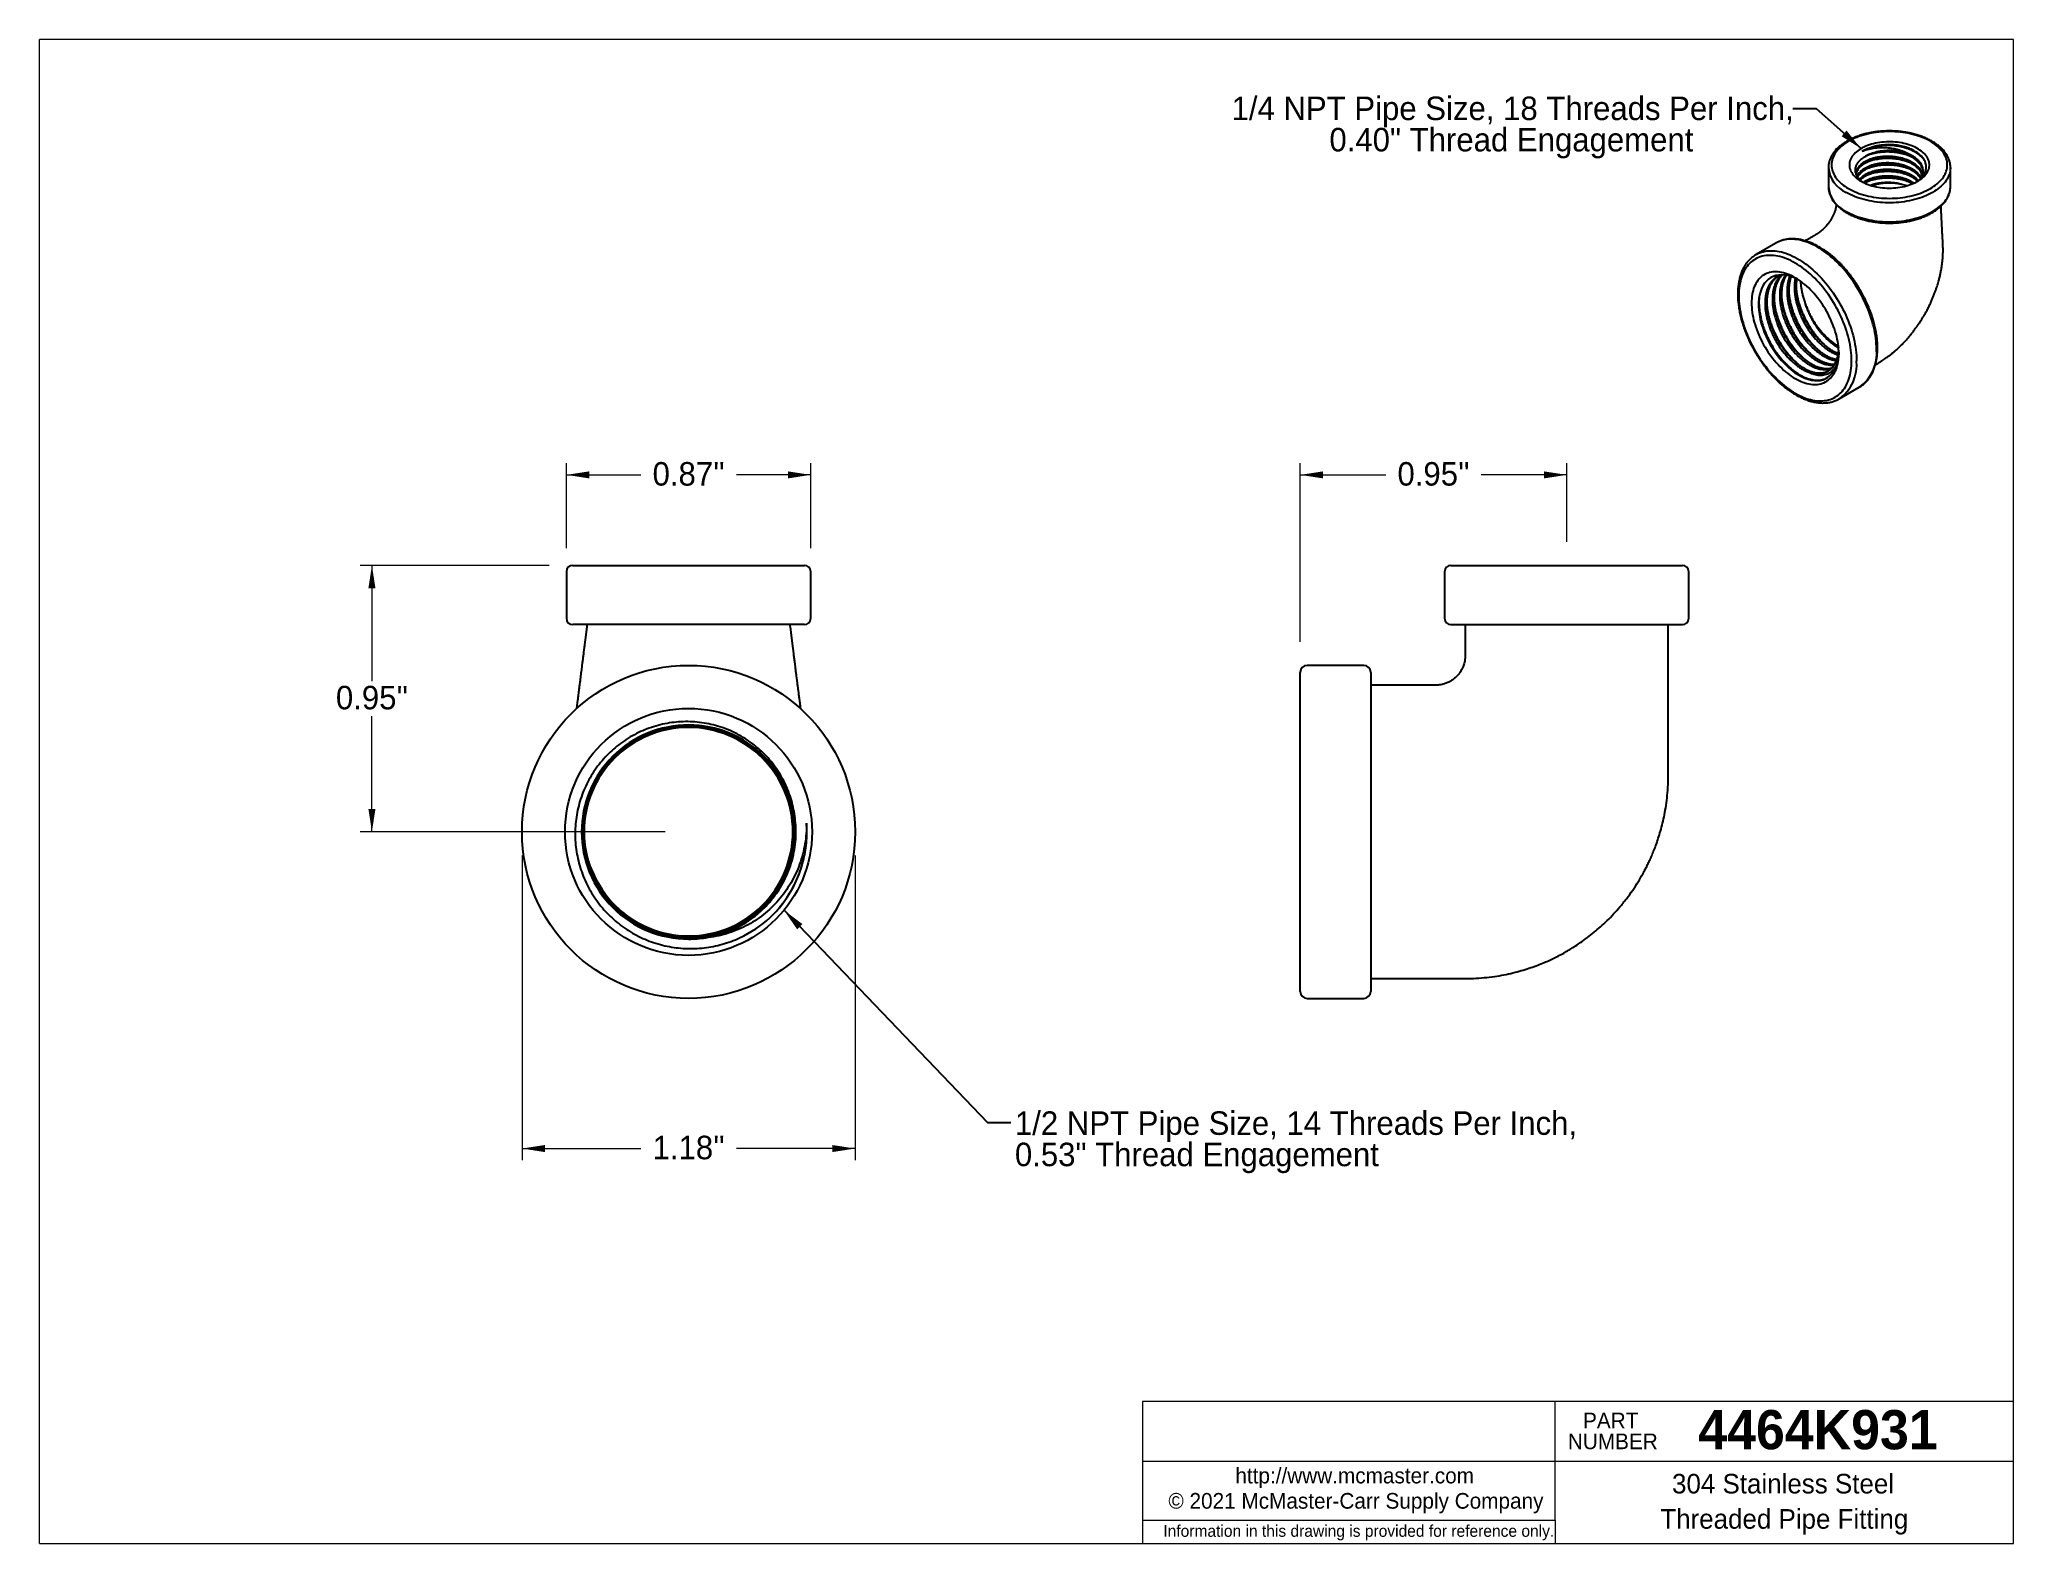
# Model space of a CAD drawing. Header units: inches. Extents: x 0.17 to 7.17, y 0.17 to 5.5.
import ezdxf

# ---------------------------------------------------------------- set-up
doc = ezdxf.new("R2010")
doc.units = ezdxf.units.IN
doc.header["$LTSCALE"] = 0.666667
doc.header["$MEASUREMENT"] = 0
doc.linetypes.add('SLD-Solid', pattern=[0])
doc.styles.add('SLDTEXTSTYLE0', font='ARIAL.TTF', dxfattribs={"width": 0.948})
doc.styles.add('SLDTEXTSTYLE1', font='ARIALBD.TTF', dxfattribs={"width": 0.948})
doc.styles.get("Standard").update_dxf_attribs({"font": 'ARIAL.TTF'})
doc.dimstyles.new('SLDDIMSTYLE0', dxfattribs={"dimtxt": 0.080892, "dimasz": 0.080892, "dimexe": 0, "dimexo": 0.0625, "dimgap": 0.020223, "dimtad": 0, "dimtih": 1, "dimtoh": 1, "dimdec": 3, "dimrnd": 1e-09, "dimdsep": 46, "dimtxsty": 'SLDTEXTSTYLE0', "dimsah": 1, "dimcen": 0.09, "dimadec": 0, "dimazin": 2, "dimtfac": 1, "dimtdec": 3, "dimtofl": 0, "dimtmove": 0, "dimatfit": 3, "dimfxl": 0, "dimfrac": 2, "dimtolj": 1, "dimtzin": 12, "dimarcsym": 0})
doc.dimstyles.new('SLDDIMSTYLE1', dxfattribs={"dimtxt": 0.080892, "dimasz": 0.080892, "dimexe": 0, "dimexo": 0.0625, "dimgap": 0.020223, "dimtad": 0, "dimtih": 1, "dimtoh": 1, "dimdec": 3, "dimrnd": 1e-09, "dimzin": 12, "dimdsep": 46, "dimtxsty": 'SLDTEXTSTYLE0', "dimsah": 1, "dimcen": 0.09, "dimadec": 0, "dimazin": 3, "dimtfac": 1, "dimtdec": 3, "dimtofl": 0, "dimtmove": 0, "dimatfit": 3, "dimfxl": 0, "dimfrac": 2, "dimtolj": 1, "dimtzin": 12, "dimarcsym": 0})
doc.dimstyles.new('SLDDIMSTYLE2', dxfattribs={"dimtxt": 0.18, "dimasz": 0.080892, "dimexe": 0, "dimexo": 0.0625, "dimgap": 0, "dimtad": 0, "dimtih": 1, "dimtoh": 1, "dimdec": 0, "dimrnd": 1e-09, "dimzin": 0, "dimdsep": 46, "dimtxsty": 'Standard', "dimsah": 1, "dimcen": 0.09, "dimadec": 0, "dimazin": 0, "dimtfac": 0.080892, "dimtdec": 0, "dimtofl": 0, "dimtmove": 0, "dimatfit": 3, "dimfxl": 0, "dimfrac": 2, "dimtolj": 1, "dimtzin": 0, "dimarcsym": 0})

msp = doc.modelspace()

# ---------------------------------------------------------------- texts
at = {"color": 7, "linetype": 'Continuous', "lineweight": 0, "attachment_point": 2}
for s, insert, char_height, style in [('4464K931', (6.4733, 0.6399), 0.13889, 'SLDTEXTSTYLE1'), ('304 Stainless Steel', (6.3494, 0.4136), 0.069444, 'SLDTEXTSTYLE0'), ('© 2021 McMaster-Carr Supply Company', (4.835, 0.3458), 0.055556, 'SLDTEXTSTYLE0'), ('Threaded Pipe Fitting', (6.3538, 0.2886), 0.069444, 'SLDTEXTSTYLE0')]:
    msp.add_mtext(s, dxfattribs=dict(at, insert=insert, char_height=char_height, style=style))

# ---------------------------------------------------------------- blocks, each defined once
blk = doc.blocks.new('Shortened Dimensions Statement')
at = {"color": 7, "linetype": 'SLD-Solid', "lineweight": 18, "insert": (0.0346, 0.0219), "char_height": 0.041667, "attachment_point": 2, "style": 'SLDTEXTSTYLE0'}
blk.add_mtext('Information in this drawing is provided for reference only.', dxfattribs=at)
blk = doc.blocks.new('Internet')
at = {"color": 7, "linetype": 'SLD-Solid', "lineweight": 18, "insert": (0.0283, 0.0675), "char_height": 0.055556, "attachment_point": 2, "style": 'SLDTEXTSTYLE0'}
blk.add_mtext('http://www.mcmaster.com', dxfattribs=at)
blk = doc.blocks.new('Part Number Tag')
at = {"color": 7, "linetype": 'SLD-Solid', "lineweight": 18, "char_height": 0.05556, "attachment_point": 2, "style": 'SLDTEXTSTYLE0'}
for s, insert in [('PART', (0.0009, 0.0742)), ('NUMBER', (0.0083, 0.0003))]:
    blk.add_mtext(s, dxfattribs=dict(at, insert=insert))
blk = doc.blocks.new('_D')
at = {"color": 7, "linetype": 'SLD-Solid', "lineweight": 18}
for p, q in [((1.9746, 3.6352), (1.3038, 3.6352)), ((1.3455, 3.6352), (1.3455, 3.2248)), ((1.3455, 2.6902), (1.3455, 3.1006)), ((2.3851, 2.6902), (1.3038, 2.6902))]:
    blk.add_line(p, q, dxfattribs=at)
for points in [[(1.3455, 3.6352), (1.3331, 3.5543), (1.358, 3.5543)], [(1.3455, 2.6902), (1.358, 2.7711), (1.3331, 2.7711)]]:
    blk.add_solid(points, dxfattribs=at)
at = {"color": 7, "linetype": 'SLD-Solid', "lineweight": 18, "attachment_point": 1, "style": 'SLDTEXTSTYLE0'}
for s, insert, char_height in [('0.95', (1.2178, 3.208), 0.08333), ('"', (1.4338, 3.208), 0.0833)]:
    blk.add_mtext(s, dxfattribs=dict(at, insert=insert, char_height=char_height))
blk = doc.blocks.new('_D_1')
at = {"color": 7, "linetype": 'SLD-Solid', "lineweight": 18}
for p, q in [((2.0354, 3.696), (2.0354, 3.9978)), ((2.9014, 3.696), (2.9014, 3.9978)), ((2.0354, 3.9561), (2.299, 3.9561)), ((2.9014, 3.9561), (2.6378, 3.9561))]:
    blk.add_line(p, q, dxfattribs=at)
for points in [[(2.0354, 3.9561), (2.1163, 3.9436), (2.1163, 3.9685)], [(2.9014, 3.9561), (2.8205, 3.9685), (2.8205, 3.9436)]]:
    blk.add_solid(points, dxfattribs=at)
at = {"color": 7, "linetype": 'SLD-Solid', "lineweight": 18, "attachment_point": 1, "style": 'SLDTEXTSTYLE0'}
for s, insert, char_height in [('0.87', (2.3407, 4.0014), 0.08333), ('"', (2.5567, 4.0014), 0.0833)]:
    blk.add_mtext(s, dxfattribs=dict(at, insert=insert, char_height=char_height))
blk = doc.blocks.new('_D_2')
at = {"color": 7, "linetype": 'SLD-Solid', "lineweight": 18}
for p, q in [((1.8779, 2.6069), (1.8779, 1.5256)), ((3.0589, 2.6069), (3.0589, 1.5256)), ((1.8779, 1.5673), (2.299, 1.5673)), ((3.0589, 1.5673), (2.6378, 1.5673))]:
    blk.add_line(p, q, dxfattribs=at)
for points in [[(1.8779, 1.5673), (1.9588, 1.5548), (1.9588, 1.5797)], [(3.0589, 1.5673), (2.978, 1.5797), (2.978, 1.5548)]]:
    blk.add_solid(points, dxfattribs=at)
at = {"color": 7, "linetype": 'SLD-Solid', "lineweight": 18, "attachment_point": 1, "style": 'SLDTEXTSTYLE0'}
for s, insert, char_height in [('1.18', (2.3407, 1.6126), 0.08333), ('"', (2.5567, 1.6126), 0.0833)]:
    blk.add_mtext(s, dxfattribs=dict(at, insert=insert, char_height=char_height))
blk = doc.blocks.new('SW_NOTE_0')
at = {"color": 0, "linetype": 'Continuous', "lineweight": 0, "char_height": 0.083333, "attachment_point": 1, "style": 'SLDTEXTSTYLE0'}
for s, insert in [('1/2 NPT Pipe Size, 14 Threads Per Inch,', (0.0145, 0.0396)), ('0.53" Thread Engagement', (0.0145, -0.0715))]:
    blk.add_mtext(s, dxfattribs=dict(at, insert=insert))
blk = doc.blocks.new('_D_3')
at = {"color": 7, "linetype": 'SLD-Solid', "lineweight": 18}
for p, q in [((4.6373, 3.364), (4.6373, 3.9978)), ((5.5823, 3.7185), (5.5823, 3.9978)), ((4.6373, 3.9561), (4.9404, 3.9561)), ((5.5823, 3.9561), (5.2792, 3.9561))]:
    blk.add_line(p, q, dxfattribs=at)
for points in [[(4.6373, 3.9561), (4.7182, 3.9436), (4.7182, 3.9685)], [(5.5823, 3.9561), (5.5014, 3.9685), (5.5014, 3.9436)]]:
    blk.add_solid(points, dxfattribs=at)
at = {"color": 7, "linetype": 'SLD-Solid', "lineweight": 18, "attachment_point": 1, "style": 'SLDTEXTSTYLE0'}
for s, insert, char_height in [('0.95', (4.9821, 4.0014), 0.08333), ('"', (5.1981, 4.0014), 0.0833)]:
    blk.add_mtext(s, dxfattribs=dict(at, insert=insert, char_height=char_height))
blk = doc.blocks.new('SW_NOTE_1')
at = {"color": 0, "linetype": 'Continuous', "lineweight": 0, "char_height": 0.083333, "attachment_point": 2, "style": 'SLDTEXTSTYLE0'}
for s, insert in [('1/4 NPT Pipe Size, 18 Threads Per Inch,', (-0.9941, 0.0439)), ('0.40" Thread Engagement', (-0.9985, -0.0672))]:
    blk.add_mtext(s, dxfattribs=dict(at, insert=insert))

# ---------------------------------------------------------------- dimensions: what is measured, and where the dimension line sits
at = {"color": 7, "linetype": 'SLD-Solid', "lineweight": 18}
for base, p1, p2, dimstyle, picture, middle in [((2.9014, 3.9561), (2.0354, 3.6127), (2.9014, 3.6127), 'SLDDIMSTYLE0', '_D_1', (2.4684, 3.9561)), ((5.5823, 3.9561), (4.6373, 3.2807), (5.5823, 3.6352), 'SLDDIMSTYLE0', '_D_3', (5.1098, 3.9561)), ((3.0589, 1.5673), (1.8779, 2.6902), (3.0589, 2.6902), 'SLDDIMSTYLE1', '_D_2', (2.4684, 1.5673))]:
    dim = msp.add_linear_dim(base=base, p1=p1, p2=p2, text='<>"', dimstyle=dimstyle, dxfattribs=at)
    dim.commit()
    dim.dimension.update_dxf_attribs({"geometry": picture, "text_midpoint": middle, "dimtype": 160})
dim = msp.add_linear_dim(base=(1.3455, 3.6352), p1=(2.4684, 2.6902), p2=(2.0579, 3.6352), angle=90, text='<>"', dimstyle='SLDDIMSTYLE0', dxfattribs=at)
dim.commit()
dim.dimension.update_dxf_attribs({"geometry": '_D', "text_midpoint": (1.3455, 3.1627), "dimtype": 160})

# ---------------------------------------------------------------- linework, layer by layer
at = {"color": 7, "linetype": 'SLD-Solid', "lineweight": 18}
for p, q in [((0.1667, 0.1667), (0.1667, 5.5)), ((7.1667, 5.5), (0.1667, 5.5)), ((7.1667, 0.1667), (7.1667, 5.5)), ((7.1667, 0.6702), (4.0782, 0.6702)), ((4.0782, 0.6702), (4.0782, 0.1667)), ((5.5417, 0.4583), (5.5417, 0.6702)), ((4.0782, 0.4583), (7.1667, 0.4583)), ((5.5417, 0.25), (5.5417, 0.4583)), ((4.0782, 0.25), (5.5417, 0.25)), ((5.5417, 0.25), (5.5417, 0.1667)), ((0.1667, 0.1667), (7.1667, 0.1667))]:
    msp.add_line(p, q, dxfattribs=at)
at = {"color": 7, "linetype": 'SLD-Solid', "lineweight": 25}
for p, q in [((6.5101, 5.0459), (6.5101, 5.0462)), ((6.5101, 5.0459), (6.5101, 4.9786)), ((6.9431, 4.9786), (6.9431, 5.0459)), ((6.9431, 5.0459), (6.9431, 5.0458)), ((6.5101, 4.9788), (6.5101, 4.9786)), ((6.3244, 4.7781), (6.2537, 4.7372)), ((6.3244, 4.7781), (6.3241, 4.7779)), ((6.2535, 4.7371), (6.2537, 4.7372)), ((6.5489, 4.2258), (6.6196, 4.2667)), ((6.5493, 4.2261), (6.5489, 4.2258)), ((6.6196, 4.2667), (6.6201, 4.2669)), ((2.0354, 3.6127), (2.0354, 3.4477)), ((2.0579, 3.6352), (2.4684, 3.6352)), ((2.4684, 3.6352), (2.8789, 3.6352)), ((2.9014, 3.4477), (2.9014, 3.6127)), ((5.1493, 3.6127), (5.1493, 3.4477)), ((5.1718, 3.6352), (5.9928, 3.6352)), ((6.0153, 3.4477), (6.0153, 3.6127)), ((2.4684, 3.4252), (2.0579, 3.4252)), ((2.8789, 3.4252), (2.4684, 3.4252)), ((5.1718, 3.4252), (5.9928, 3.4252)), ((4.6373, 2.6902), (4.6373, 3.2557)), ((4.8623, 3.2807), (4.6623, 3.2807)), ((4.8873, 3.2557), (4.8873, 2.6902)), ((4.6373, 2.1247), (4.6373, 2.6902)), ((4.8873, 2.6902), (4.8873, 2.1247)), ((2.5291, 2.3148), (2.5297, 2.315)), ((2.6093, 2.3489), (2.6097, 2.3491)), ((2.6097, 2.3491), (2.6249, 2.3561)), ((4.6623, 2.0997), (4.8623, 2.0997))]:
    msp.add_line(p, q, dxfattribs=at)
at = {"color": 7, "linetype": 'SLD-Solid', "lineweight": 25, "flags": 128}
for points in [[(6.5814, 4.9713), (6.5883, 4.9676), (6.5954, 4.964), (6.6029, 4.9606), (6.6106, 4.9574), (6.6185, 4.9544), (6.6267, 4.9516), (6.6351, 4.9491), (6.6437, 4.9467), (6.6524, 4.9446), (6.6613, 4.9428), (6.6704, 4.9412), (6.6796, 4.9398), (6.6888, 4.9387), (6.6982, 4.9378), (6.7076, 4.9371), (6.7171, 4.9368), (6.7266, 4.9366), (6.736, 4.9368), (6.7455, 4.9371), (6.7549, 4.9378), (6.7643, 4.9387), (6.7736, 4.9398), (6.7827, 4.9412), (6.7918, 4.9428), (6.8007, 4.9446), (6.8095, 4.9467), (6.818, 4.9491), (6.8264, 4.9516), (6.8346, 4.9544), (6.8426, 4.9574), (6.8502, 4.9606), (6.8577, 4.964), (6.8648, 4.9676), (6.8717, 4.9713), (6.8782, 4.9753), (6.8845, 4.9794), (6.8904, 4.9837), (6.8959, 4.9882), (6.9011, 4.9928), (6.9059, 4.9975), (6.9103, 5.0023), (6.9143, 5.0073), (6.9179, 5.0123), (6.9212, 5.0175), (6.924, 5.0227), (6.9264, 5.028), (6.9283, 5.0334), (6.9298, 5.0388), (6.9309, 5.0442), (6.9316, 5.0497), (6.9318, 5.0551), (6.9316, 5.0606), (6.9309, 5.0661), (6.9298, 5.0715), (6.9283, 5.0769), (6.9264, 5.0823), (6.924, 5.0876), (6.9212, 5.0928), (6.9179, 5.0979), (6.9143, 5.103), (6.9103, 5.1079), (6.9059, 5.1128), (6.9011, 5.1175), (6.8959, 5.1221), (6.8904, 5.1265), (6.8845, 5.1308), (6.8782, 5.135), (6.8717, 5.1389), (6.8648, 5.1427), (6.8577, 5.1463), (6.8502, 5.1497), (6.8426, 5.1529), (6.8346, 5.1559), (6.8264, 5.1586), (6.818, 5.1612), (6.8095, 5.1635), (6.8007, 5.1656), (6.7918, 5.1675), (6.7827, 5.1691), (6.7736, 5.1705), (6.7643, 5.1716), (6.7549, 5.1725), (6.7455, 5.1731), (6.736, 5.1735), (6.7266, 5.1736), (6.7171, 5.1735), (6.7076, 5.1731), (6.6982, 5.1725), (6.6888, 5.1716), (6.6796, 5.1705), (6.6704, 5.1691), (6.6613, 5.1675), (6.6524, 5.1656), (6.6437, 5.1635), (6.6351, 5.1612), (6.6267, 5.1586), (6.6185, 5.1559), (6.6106, 5.1529), (6.6029, 5.1497), (6.5954, 5.1463), (6.5883, 5.1427), (6.5814, 5.1389), (6.5749, 5.135), (6.5687, 5.1308), (6.5628, 5.1265), (6.5572, 5.1221), (6.5521, 5.1175), (6.5472, 5.1128), (6.5428, 5.1079), (6.5388, 5.103), (6.5352, 5.0979), (6.5319, 5.0928), (6.5291, 5.0876), (6.5268, 5.0823), (6.5248, 5.0769), (6.5233, 5.0715), (6.5222, 5.0661), (6.5215, 5.0606), (6.5213, 5.0551), (6.5215, 5.0497), (6.5222, 5.0442), (6.5233, 5.0388), (6.5248, 5.0334), (6.5268, 5.028), (6.5291, 5.0227), (6.5319, 5.0175), (6.5352, 5.0123), (6.5388, 5.0073), (6.5428, 5.0023), (6.5472, 4.9975), (6.5521, 4.9928), (6.5572, 4.9882), (6.5628, 4.9837), (6.5687, 4.9794), (6.5749, 4.9753), (6.5814, 4.9713)], [(6.6262, 4.9972), (6.6319, 4.9941), (6.6379, 4.9911), (6.6442, 4.9884), (6.6508, 4.9858), (6.6576, 4.9835), (6.6646, 4.9814), (6.6718, 4.9795), (6.6791, 4.9779), (6.6867, 4.9765), (6.6943, 4.9753), (6.702, 4.9744), (6.7098, 4.9738), (6.7177, 4.9733), (6.7256, 4.9732), (6.7335, 4.9733), (6.7413, 4.9736), (6.7492, 4.9742), (6.7569, 4.9751), (6.7646, 4.9762), (6.7721, 4.9775), (6.7795, 4.9791), (6.7867, 4.9809), (6.7938, 4.983), (6.8006, 4.9852), (6.8073, 4.9877), (6.8136, 4.9904), (6.8197, 4.9933), (6.8255, 4.9964), (6.831, 4.9997), (6.8362, 5.0031), (6.841, 5.0067), (6.8455, 5.0104), (6.8497, 5.0143), (6.8534, 5.0183), (6.8567, 5.0225), (6.8597, 5.0267), (6.8622, 5.031), (6.8643, 5.0354), (6.866, 5.0398), (6.8673, 5.0443), (6.8681, 5.0489), (6.8685, 5.0534), (6.8684, 5.058), (6.8679, 5.0625), (6.867, 5.067), (6.8656, 5.0715), (6.8638, 5.076), (6.8616, 5.0803), (6.859, 5.0846), (6.8559, 5.0888), (6.8525, 5.0929), (6.8487, 5.0969), (6.8444, 5.1008), (6.8399, 5.1045), (6.8349, 5.108), (6.8297, 5.1114), (6.8241, 5.1147), (6.8182, 5.1177), (6.8121, 5.1205), (6.8056, 5.1232), (6.799, 5.1256), (6.7921, 5.1278), (6.785, 5.1298), (6.7777, 5.1316), (6.7702, 5.1331), (6.7627, 5.1344), (6.755, 5.1354), (6.7472, 5.1362), (6.7394, 5.1367), (6.7315, 5.137), (6.7236, 5.1371), (6.7157, 5.1368), (6.7079, 5.1364), (6.7001, 5.1356), (6.6924, 5.1347), (6.6848, 5.1334), (6.6773, 5.132), (6.67, 5.1303), (6.6628, 5.1283), (6.6559, 5.1262), (6.6491, 5.1238), (6.6426, 5.1212), (6.6364, 5.1184), (6.6305, 5.1154), (6.6248, 5.1123), (6.6195, 5.1089), (6.6144, 5.1054), (6.6098, 5.1017), (6.6055, 5.0979), (6.6016, 5.0939), (6.598, 5.0899), (6.5949, 5.0857), (6.5921, 5.0814), (6.5898, 5.0771), (6.5879, 5.0726), (6.5864, 5.0682), (6.5854, 5.0637), (6.5848, 5.0591), (6.5846, 5.0546), (6.5849, 5.05), (6.5856, 5.0455), (6.5868, 5.041), (6.5883, 5.0365), (6.5903, 5.0321), (6.5928, 5.0278), (6.5956, 5.0235), (6.5989, 5.0194), (6.6025, 5.0153), (6.6065, 5.0114), (6.6109, 5.0076), (6.6157, 5.004), (6.6208, 5.0005), (6.6262, 4.9972)], [(6.5924, 4.361), (6.5922, 4.3702), (6.5918, 4.3795), (6.591, 4.389), (6.5899, 4.3986), (6.5885, 4.4083), (6.5869, 4.4181), (6.5849, 4.428), (6.5826, 4.438), (6.58, 4.4481), (6.5772, 4.4582), (6.574, 4.4683), (6.5706, 4.4784), (6.5669, 4.4885), (6.5629, 4.4987), (6.5587, 4.5087), (6.5542, 4.5188), (6.5495, 4.5287), (6.5445, 4.5386), (6.5393, 4.5484), (6.5338, 4.5581), (6.5282, 4.5676), (6.5223, 4.577), (6.5162, 4.5863), (6.51, 4.5954), (6.5035, 4.6043), (6.4969, 4.613), (6.4901, 4.6215), (6.4832, 4.6297), (6.4762, 4.6378), (6.469, 4.6456), (6.4617, 4.6531), (6.4542, 4.6603), (6.4467, 4.6673), (6.4391, 4.674), (6.4315, 4.6804), (6.4237, 4.6864), (6.416, 4.6921), (6.4081, 4.6975), (6.4003, 4.7026), (6.3925, 4.7073), (6.3846, 4.7117), (6.3768, 4.7157), (6.369, 4.7193), (6.3612, 4.7225), (6.3534, 4.7254), (6.3458, 4.7279), (6.3382, 4.73), (6.3307, 4.7317), (6.3233, 4.733), (6.3159, 4.7339), (6.3087, 4.7344), (6.3017, 4.7345), (6.2948, 4.7343), (6.288, 4.7336), (6.2814, 4.7325), (6.2749, 4.7311), (6.2687, 4.7292), (6.2626, 4.727), (6.2567, 4.7243), (6.2511, 4.7213), (6.2456, 4.7179), (6.2404, 4.7141), (6.2354, 4.71), (6.2307, 4.7055), (6.2262, 4.7007), (6.222, 4.6955), (6.218, 4.69), (6.2143, 4.6841), (6.2109, 4.6779), (6.2077, 4.6714), (6.2049, 4.6646), (6.2023, 4.6576), (6.2, 4.6502), (6.198, 4.6426), (6.1964, 4.6347), (6.195, 4.6266), (6.1939, 4.6182), (6.1931, 4.6096), (6.1927, 4.6008), (6.1925, 4.5919), (6.1927, 4.5827), (6.1931, 4.5734), (6.1939, 4.5639), (6.195, 4.5543), (6.1964, 4.5446), (6.198, 4.5348), (6.2, 4.5249), (6.2023, 4.5149), (6.2049, 4.5048), (6.2077, 4.4947), (6.2109, 4.4846), (6.2143, 4.4745), (6.218, 4.4643), (6.222, 4.4542), (6.2262, 4.4441), (6.2307, 4.4341), (6.2354, 4.4241), (6.2404, 4.4143), (6.2456, 4.4045), (6.2511, 4.3948), (6.2567, 4.3852), (6.2626, 4.3758), (6.2687, 4.3666), (6.2749, 4.3575), (6.2814, 4.3486), (6.288, 4.3399), (6.2948, 4.3314), (6.3017, 4.3231), (6.3087, 4.3151), (6.3159, 4.3073), (6.3233, 4.2998), (6.3307, 4.2925), (6.3382, 4.2856), (6.3458, 4.2789), (6.3534, 4.2725), (6.3612, 4.2665), (6.369, 4.2607), (6.3768, 4.2553), (6.3846, 4.2503), (6.3925, 4.2456), (6.4003, 4.2412), (6.4081, 4.2372), (6.416, 4.2336), (6.4237, 4.2303), (6.4315, 4.2275), (6.4391, 4.225), (6.4467, 4.2229), (6.4542, 4.2212), (6.4617, 4.2199), (6.469, 4.219), (6.4762, 4.2184), (6.4832, 4.2183), (6.4901, 4.2186), (6.4969, 4.2193), (6.5035, 4.2203), (6.51, 4.2218), (6.5162, 4.2237), (6.5223, 4.2259), (6.5282, 4.2286), (6.5338, 4.2316), (6.5393, 4.235), (6.5445, 4.2387), (6.5495, 4.2429), (6.5542, 4.2474), (6.5587, 4.2522), (6.5629, 4.2574), (6.5669, 4.2629), (6.5706, 4.2688), (6.574, 4.275), (6.5772, 4.2814), (6.58, 4.2882), (6.5826, 4.2953), (6.5849, 4.3027), (6.5869, 4.3103), (6.5885, 4.3182), (6.5899, 4.3263), (6.591, 4.3347), (6.5918, 4.3433), (6.5922, 4.352), (6.5924, 4.361)], [(6.5473, 4.3871), (6.5471, 4.3952), (6.5466, 4.4035), (6.5459, 4.4119), (6.5448, 4.4204), (6.5434, 4.4291), (6.5417, 4.4378), (6.5397, 4.4467), (6.5374, 4.4556), (6.5348, 4.4645), (6.5319, 4.4735), (6.5288, 4.4824), (6.5253, 4.4914), (6.5216, 4.5003), (6.5177, 4.5092), (6.5135, 4.518), (6.509, 4.5268), (6.5043, 4.5354), (6.4994, 4.5439), (6.4943, 4.5523), (6.489, 4.5605), (6.4834, 4.5685), (6.4777, 4.5764), (6.4719, 4.5841), (6.4658, 4.5915), (6.4596, 4.5987), (6.4533, 4.6057), (6.4468, 4.6124), (6.4403, 4.6188), (6.4336, 4.625), (6.4269, 4.6308), (6.4201, 4.6364), (6.4132, 4.6416), (6.4063, 4.6465), (6.3994, 4.651), (6.3925, 4.6552), (6.3855, 4.659), (6.3786, 4.6625), (6.3717, 4.6656), (6.3648, 4.6683), (6.358, 4.6706), (6.3513, 4.6725), (6.3446, 4.6741), (6.3381, 4.6752), (6.3316, 4.6759), (6.3253, 4.6763), (6.3191, 4.6762), (6.3131, 4.6757), (6.3072, 4.6749), (6.3015, 4.6736), (6.2959, 4.6719), (6.2906, 4.6699), (6.2855, 4.6674), (6.2806, 4.6646), (6.2759, 4.6614), (6.2714, 4.6578), (6.2672, 4.6538), (6.2633, 4.6495), (6.2596, 4.6448), (6.2561, 4.6398), (6.253, 4.6345), (6.2501, 4.6289), (6.2475, 4.6229), (6.2452, 4.6167), (6.2432, 4.6101), (6.2415, 4.6033), (6.2401, 4.5963), (6.239, 4.589), (6.2383, 4.5815), (6.2378, 4.5737), (6.2376, 4.5658), (6.2378, 4.5577), (6.2383, 4.5494), (6.239, 4.541), (6.2401, 4.5324), (6.2415, 4.5238), (6.2432, 4.515), (6.2452, 4.5062), (6.2475, 4.4973), (6.2501, 4.4884), (6.253, 4.4794), (6.2561, 4.4704), (6.2596, 4.4615), (6.2633, 4.4525), (6.2672, 4.4437), (6.2714, 4.4348), (6.2759, 4.4261), (6.2806, 4.4175), (6.2855, 4.409), (6.2906, 4.4006), (6.2959, 4.3924), (6.3015, 4.3843), (6.3072, 4.3765), (6.3131, 4.3688), (6.3191, 4.3614), (6.3253, 4.3541), (6.3316, 4.3472), (6.3381, 4.3405), (6.3446, 4.334), (6.3513, 4.3279), (6.358, 4.322), (6.3648, 4.3165), (6.3717, 4.3113), (6.3786, 4.3064), (6.3855, 4.3019), (6.3925, 4.2977), (6.3994, 4.2938), (6.4063, 4.2904), (6.4132, 4.2873), (6.4201, 4.2846), (6.4269, 4.2823), (6.4336, 4.2803), (6.4403, 4.2788), (6.4468, 4.2777), (6.4533, 4.2769), (6.4596, 4.2766), (6.4658, 4.2767), (6.4719, 4.2771), (6.4777, 4.278), (6.4834, 4.2793), (6.489, 4.281), (6.4943, 4.283), (6.4994, 4.2855), (6.5043, 4.2883), (6.509, 4.2915), (6.5135, 4.2951), (6.5177, 4.2991), (6.5216, 4.3034), (6.5253, 4.308), (6.5288, 4.313), (6.5319, 4.3184), (6.5348, 4.324), (6.5374, 4.33), (6.5397, 4.3362), (6.5417, 4.3427), (6.5434, 4.3495), (6.5448, 4.3566), (6.5459, 4.3639), (6.5466, 4.3714), (6.5471, 4.3791), (6.5473, 4.3871)], [(6.4012, 4.6498), (6.3959, 4.6525), (6.387, 4.6564), (6.3782, 4.6596), (6.3668, 4.6627), (6.3556, 4.6646), (6.3447, 4.6653), (6.334, 4.6647), (6.3241, 4.6628), (6.3147, 4.6598), (6.3059, 4.6554), (6.2976, 4.6498), (6.2903, 4.6431), (6.2837, 4.6353), (6.2779, 4.6263), (6.2729, 4.6162), (6.269, 4.6054), (6.266, 4.5936), (6.2639, 4.581), (6.2628, 4.5674), (6.2628, 4.5536), (6.2637, 4.5392), (6.2657, 4.5242), (6.2686, 4.5086), (6.2724, 4.4933), (6.2772, 4.4778), (6.283, 4.4621), (6.2897, 4.4463), (6.297, 4.4311), (6.3051, 4.4162), (6.314, 4.4016), (6.3237, 4.3873), (6.3337, 4.3741), (6.3442, 4.3615), (6.3554, 4.3494), (6.367, 4.3383), (6.3785, 4.3284), (6.3903, 4.3195), (6.4024, 4.3115), (6.4147, 4.3047), (6.4265, 4.2993), (6.4382, 4.2951), (6.4499, 4.2921), (6.4614, 4.2905), (6.472, 4.2902), (6.4823, 4.2912), (6.4922, 4.2936), (6.5015, 4.2973), (6.5015, 4.2973)]]:
    msp.add_lwpolyline(points, dxfattribs=at)
at = {"color": 8, "linetype": 'SLD-Solid', "lineweight": 25, "flags": 128}
for points in [[(6.9431, 5.0458), (6.943, 5.0431), (6.9426, 5.0375), (6.9417, 5.0319), (6.9404, 5.0264), (6.9387, 5.0209), (6.9365, 5.0154), (6.9339, 5.01), (6.9309, 5.0047), (6.9275, 4.9994), (6.9237, 4.9943), (6.9195, 4.9892), (6.9149, 4.9843), (6.9099, 4.9794), (6.9045, 4.9748), (6.8988, 4.9702), (6.8928, 4.9658), (6.8864, 4.9616), (6.8796, 4.9576), (6.8726, 4.9537), (6.8653, 4.95), (6.8577, 4.9465), (6.8499, 4.9432), (6.8417, 4.9401), (6.8334, 4.9372), (6.8248, 4.9346), (6.8161, 4.9321), (6.8072, 4.9299), (6.7981, 4.928), (6.7888, 4.9262), (6.7795, 4.9247), (6.77, 4.9235), (6.7604, 4.9225), (6.7508, 4.9217), (6.7411, 4.9212), (6.7314, 4.921), (6.7217, 4.921), (6.712, 4.9212), (6.7023, 4.9217), (6.6927, 4.9225), (6.6831, 4.9235), (6.6737, 4.9247), (6.6643, 4.9262), (6.6551, 4.928), (6.646, 4.9299), (6.637, 4.9321), (6.6283, 4.9346), (6.6197, 4.9372), (6.6114, 4.9401), (6.6033, 4.9432), (6.5954, 4.9465), (6.5878, 4.95), (6.5805, 4.9537), (6.5735, 4.9576)], [(6.5735, 4.8902), (6.5805, 4.8863), (6.5878, 4.8826), (6.5954, 4.8791), (6.6033, 4.8758), (6.6114, 4.8728), (6.6197, 4.8699), (6.6283, 4.8672), (6.637, 4.8648), (6.646, 4.8626), (6.6551, 4.8606), (6.6643, 4.8589), (6.6737, 4.8574), (6.6831, 4.8561), (6.6927, 4.8551), (6.7023, 4.8544), (6.712, 4.8539), (6.7217, 4.8536), (6.7314, 4.8536), (6.7411, 4.8539), (6.7508, 4.8544), (6.7604, 4.8551), (6.77, 4.8561), (6.7795, 4.8574), (6.7888, 4.8589), (6.7981, 4.8606), (6.8072, 4.8626), (6.8161, 4.8648), (6.8248, 4.8672), (6.8334, 4.8699), (6.8417, 4.8728), (6.8499, 4.8758), (6.8577, 4.8791), (6.8653, 4.8826), (6.8726, 4.8863), (6.8796, 4.8902), (6.8864, 4.8943), (6.8928, 4.8985), (6.8988, 4.9029), (6.9045, 4.9074), (6.9099, 4.9121), (6.9149, 4.9169), (6.9195, 4.9218), (6.9237, 4.9269), (6.9275, 4.932), (6.9309, 4.9373), (6.9339, 4.9426), (6.9365, 4.948), (6.9387, 4.9535), (6.9404, 4.959), (6.9417, 4.9646), (6.9426, 4.9702), (6.943, 4.9758), (6.9431, 4.9786)], [(6.6808, 4.4018), (6.6806, 4.4112), (6.6802, 4.4208), (6.6794, 4.4305), (6.6783, 4.4403), (6.6769, 4.4502), (6.6752, 4.4603), (6.6732, 4.4705), (6.6709, 4.4807), (6.6683, 4.491), (6.6655, 4.5013), (6.6623, 4.5117), (6.6588, 4.5221), (6.6551, 4.5325), (6.6511, 4.5428), (6.6468, 4.5532), (6.6423, 4.5635), (6.6375, 4.5737), (6.6325, 4.5839), (6.6272, 4.5939), (6.6217, 4.6039), (6.616, 4.6137), (6.6101, 4.6234), (6.604, 4.633), (6.5976, 4.6424), (6.5911, 4.6516), (6.5844, 4.6606), (6.5775, 4.6694), (6.5705, 4.678), (6.5634, 4.6864), (6.5561, 4.6945), (6.5486, 4.7024), (6.5411, 4.71), (6.5334, 4.7173), (6.5257, 4.7243), (6.5179, 4.731), (6.51, 4.7375), (6.5021, 4.7436), (6.4941, 4.7493), (6.4861, 4.7548), (6.478, 4.7599), (6.47, 4.7646), (6.4619, 4.769), (6.4539, 4.773), (6.4459, 4.7766), (6.438, 4.7799), (6.43, 4.7827), (6.4222, 4.7852), (6.4144, 4.7873), (6.4067, 4.789), (6.3991, 4.7903), (6.3916, 4.7913), (6.3843, 4.7918), (6.377, 4.7919), (6.3699, 4.7916), (6.363, 4.7909), (6.3562, 4.7898), (6.3496, 4.7883), (6.3432, 4.7864), (6.3369, 4.7842), (6.3309, 4.7815), (6.3251, 4.7785), (6.3244, 4.7781)], [(6.2537, 4.7372), (6.2544, 4.7376), (6.2602, 4.7407), (6.2662, 4.7433), (6.2725, 4.7456), (6.2789, 4.7475), (6.2855, 4.749), (6.2923, 4.7501), (6.2992, 4.7508), (6.3063, 4.7511), (6.3136, 4.7509), (6.3209, 4.7504), (6.3284, 4.7495), (6.336, 4.7482), (6.3437, 4.7465), (6.3515, 4.7444), (6.3593, 4.7419), (6.3672, 4.7391), (6.3752, 4.7358), (6.3832, 4.7322), (6.3912, 4.7281), (6.3993, 4.7238), (6.4073, 4.719), (6.4154, 4.7139), (6.4234, 4.7085), (6.4314, 4.7027), (6.4393, 4.6966), (6.4472, 4.6902), (6.455, 4.6835), (6.4627, 4.6765), (6.4704, 4.6692), (6.4779, 4.6616), (6.4853, 4.6537), (6.4926, 4.6456), (6.4998, 4.6372), (6.5068, 4.6286), (6.5137, 4.6198), (6.5204, 4.6108), (6.5269, 4.6016), (6.5332, 4.5922), (6.5394, 4.5826), (6.5453, 4.5729), (6.551, 4.5631), (6.5565, 4.5531), (6.5618, 4.5431), (6.5668, 4.5329), (6.5716, 4.5227), (6.5761, 4.5124), (6.5804, 4.502), (6.5844, 4.4917), (6.5881, 4.4813), (6.5916, 4.4709), (6.5947, 4.4605), (6.5976, 4.4502), (6.6002, 4.4399), (6.6025, 4.4296), (6.6045, 4.4195), (6.6062, 4.4094), (6.6076, 4.3995), (6.6087, 4.3896), (6.6094, 4.3799), (6.6099, 4.3704), (6.6101, 4.361)]]:
    msp.add_lwpolyline(points, dxfattribs=at)
at = {"color": 7, "linetype": 'SLD-Solid', "lineweight": 25}
for radius in [0.5905, 0.4379]:
    msp.add_circle((2.4684, 2.6902), radius, dxfattribs=at)
for centre, radius, start, end in [((6.7237, 4.9305), 0.1968, 85.86768, 118.39578), ((6.4448, 4.383), 0.1028, 303.52034, 4.41393), ((2.0579, 3.6127), 0.0225, 90, 180), ((2.8789, 3.6127), 0.0225, 0, 90), ((5.1718, 3.6127), 0.0225, 90, 180), ((5.9928, 3.6127), 0.0225, 0, 90), ((2.0579, 3.4477), 0.0225, 180, 270), ((2.8789, 3.4477), 0.0225, 270, 0), ((5.1718, 3.4477), 0.0225, 180, 270), ((5.9928, 3.4477), 0.0225, 270, 0), ((4.6623, 3.2557), 0.025, 90, 180), ((4.8623, 3.2557), 0.025, 0, 90), ((2.4684, 2.6902), 0.4194, 313.74864, 4.27866), ((4.6623, 2.1247), 0.025, 180, 270), ((4.8623, 2.1247), 0.025, 270, 0)]:
    msp.add_arc(centre, radius, start, end, dxfattribs=at)
at = {"color": 8, "linetype": 'SLD-Solid', "lineweight": 25}
for centre, radius, start, end in [((6.6181, 5.0565), 0.1085, 185.58668, 245.73346), ((6.6181, 4.9891), 0.1085, 185.58668, 245.73346), ((6.4632, 4.346), 0.1476, 305.69542, 5.84378), ((6.533, 4.3872), 0.1485, 305.8993, 5.64832)]:
    msp.add_arc(centre, radius, start, end, dxfattribs=at)
at = {"color": 7, "linetype": 'SLD-Solid', "lineweight": 25}
for points, knots in [([(6.943, 5.0458), (6.943, 5.0475), (6.943, 5.051), (6.9424, 5.0564), (6.9415, 5.062), (6.9402, 5.0675), (6.9385, 5.073), (6.9364, 5.0784), (6.9339, 5.0838), (6.9311, 5.0891), (6.9278, 5.0943), (6.9242, 5.0995), (6.9202, 5.1045), (6.9159, 5.1095), (6.9112, 5.1143), (6.9061, 5.119), (6.9008, 5.1235), (6.8951, 5.1279), (6.8891, 5.1322), (6.8828, 5.1363), (6.8762, 5.1402), (6.8693, 5.1439), (6.8622, 5.1474), (6.8549, 5.1508), (6.8473, 5.154), (6.8395, 5.1569), (6.8315, 5.1597), (6.8233, 5.1622), (6.8149, 5.1646), (6.8064, 5.1667), (6.7978, 5.1686), (6.789, 5.1703), (6.7801, 5.1717), (6.7711, 5.173), (6.7621, 5.174), (6.753, 5.1748), (6.7438, 5.1753), (6.7346, 5.1756), (6.7254, 5.1757), (6.7162, 5.1756), (6.707, 5.1752), (6.6978, 5.1746), (6.6887, 5.1738), (6.6797, 5.1727), (6.6707, 5.1714), (6.6619, 5.1699), (6.6531, 5.1681), (6.6445, 5.1662), (6.636, 5.164), (6.6277, 5.1616), (6.6196, 5.159), (6.6116, 5.1562), (6.6039, 5.1532), (6.5964, 5.15), (6.5891, 5.1466), (6.582, 5.143), (6.5752, 5.1392), (6.5687, 5.1352), (6.5624, 5.1311), (6.5565, 5.1268), (6.5509, 5.1223), (6.5456, 5.1177), (6.5406, 5.1129), (6.5359, 5.1081), (6.5317, 5.103), (6.5278, 5.0979), (6.5242, 5.0927), (6.5211, 5.0873), (6.5183, 5.0819), (6.5159, 5.0765), (6.514, 5.071), (6.5124, 5.0654), (6.5112, 5.0598), (6.5104, 5.0542), (6.5101, 5.0497), (6.5101, 5.047), (6.5101, 5.0462)], [0, 0, 0, 0, 0.011801, 0.024902, 0.038013, 0.05115, 0.06433, 0.077565, 0.090863, 0.10423, 0.117668, 0.131175, 0.144745, 0.158372, 0.172047, 0.185763, 0.19951, 0.213279, 0.227065, 0.240861, 0.254662, 0.268463, 0.282261, 0.296055, 0.309842, 0.323623, 0.337397, 0.351163, 0.364922, 0.378674, 0.392419, 0.406159, 0.419893, 0.433623, 0.447349, 0.461072, 0.474793, 0.488512, 0.50223, 0.515948, 0.529667, 0.543387, 0.55711, 0.570835, 0.584563, 0.598297, 0.612035, 0.62578, 0.639531, 0.653289, 0.667056, 0.68083, 0.694614, 0.708406, 0.722207, 0.736016, 0.749833, 0.763656, 0.777482, 0.791309, 0.805131, 0.818943, 0.832738, 0.846509, 0.860248, 0.873944, 0.887588, 0.901172, 0.914688, 0.928132, 0.941502, 0.954801, 0.968034, 0.981212, 0.994348, 1, 1, 1, 1]), ([(6.8489, 5.0745), (6.8473, 5.0765), (6.8441, 5.0806), (6.8382, 5.0864), (6.8315, 5.0919), (6.824, 5.0972), (6.8158, 5.102), (6.807, 5.1065), (6.7977, 5.1105), (6.7877, 5.114), (6.7774, 5.1171), (6.7667, 5.1196), (6.7558, 5.1216), (6.7445, 5.123), (6.7332, 5.124), (6.7218, 5.1243), (6.7106, 5.1241), (6.6993, 5.1234), (6.6891, 5.1222), (6.68, 5.1207), (6.6718, 5.119), (6.6636, 5.117), (6.6554, 5.1145), (6.647, 5.1116), (6.6384, 5.108), (6.6329, 5.1051), (6.6301, 5.1036)], [0, 0, 0, 0, 0.042269, 0.085107, 0.128245, 0.171846, 0.216082, 0.258935, 0.302087, 0.345703, 0.389955, 0.432822, 0.475989, 0.51962, 0.563887, 0.606769, 0.649951, 0.693597, 0.737879, 0.770793, 0.803841, 0.839217, 0.87476, 0.91195, 0.955815, 1, 1, 1, 1]), ([(6.6301, 5.1036), (6.6361, 5.1062), (6.6425, 5.1084), (6.6559, 5.1121), (6.6631, 5.1136), (6.6779, 5.1158), (6.6855, 5.1166), (6.697, 5.117), (6.7009, 5.1171), (6.7088, 5.117), (6.7128, 5.1168), (6.7246, 5.116), (6.7324, 5.1151), (6.744, 5.113), (6.7478, 5.1122), (6.7554, 5.1104), (6.7592, 5.1094), (6.7702, 5.106), (6.7771, 5.1034), (6.7904, 5.0974), (6.7966, 5.094), (6.8023, 5.0902)], [0, 0, 0, 0, 0.125, 0.125, 0.25, 0.25, 0.375, 0.375, 0.4375, 0.4375, 0.5, 0.5, 0.625, 0.625, 0.6875, 0.6875, 0.75, 0.75, 0.875, 0.875, 1, 1, 1, 1]), ([(6.8222, 4.9947), (6.8236, 4.9956), (6.8275, 4.9981), (6.8332, 5.0025), (6.8391, 5.0079), (6.8442, 5.0136), (6.8485, 5.0195), (6.852, 5.0257), (6.8547, 5.032), (6.8564, 5.0384), (6.8572, 5.0449), (6.8571, 5.0514), (6.8561, 5.0579), (6.8542, 5.0643), (6.8514, 5.0706), (6.8477, 5.0768), (6.8431, 5.0828), (6.8377, 5.0886), (6.8315, 5.0941), (6.8246, 5.0993), (6.8169, 5.1041), (6.8085, 5.1086), (6.7996, 5.1126), (6.7901, 5.1163), (6.7802, 5.1194), (6.77, 5.122), (6.7597, 5.1241), (6.7489, 5.1258), (6.7416, 5.1265), (6.7379, 5.1268)], [0, 0, 0, 0, 0.021382, 0.058379, 0.095906, 0.132535, 0.169416, 0.206689, 0.244497, 0.281397, 0.318552, 0.356102, 0.394191, 0.431231, 0.468524, 0.506618, 0.544988, 0.582299, 0.619865, 0.658238, 0.696888, 0.73447, 0.77231, 0.810961, 0.849892, 0.886796, 0.923941, 0.96184, 1, 1, 1, 1]), ([(6.6302, 5.078), (6.6284, 5.0767), (6.6249, 5.0741), (6.6204, 5.0699), (6.6163, 5.0656), (6.6128, 5.061), (6.61, 5.0564), (6.6077, 5.0516), (6.6061, 5.0467), (6.6051, 5.0416), (6.6048, 5.0361), (6.6054, 5.0305), (6.6068, 5.0248), (6.6091, 5.019), (6.6125, 5.0131), (6.6167, 5.0076), (6.6213, 5.0028), (6.6263, 4.9983), (6.6303, 4.9955), (6.6324, 4.994)], [0, 0, 0, 0, 0.053836, 0.107963, 0.162421, 0.217177, 0.271009, 0.325129, 0.379575, 0.434315, 0.496242, 0.558601, 0.621455, 0.684756, 0.754866, 0.825595, 0.88116, 0.937027, 1, 1, 1, 1]), ([(6.8439, 5.0207), (6.8436, 5.0219), (6.8429, 5.0257), (6.8402, 5.0321), (6.8357, 5.0396), (6.8298, 5.0468), (6.8227, 5.0536), (6.8144, 5.0598), (6.8051, 5.0656), (6.7947, 5.0707), (6.7836, 5.0751), (6.7717, 5.0787), (6.7593, 5.0816), (6.7465, 5.0837), (6.7334, 5.085), (6.7203, 5.0854), (6.7072, 5.085), (6.6943, 5.0838), (6.6819, 5.0817), (6.6699, 5.0789), (6.6587, 5.0753), (6.6483, 5.0711), (6.6389, 5.0662), (6.6305, 5.0607), (6.6233, 5.0547), (6.6174, 5.0483), (6.6127, 5.0416), (6.6095, 5.0346), (6.6078, 5.0283), (6.6078, 5.0243), (6.6077, 5.0227)], [0, 0, 0, 0, 0.016595, 0.053415, 0.09024, 0.127068, 0.163902, 0.200741, 0.237584, 0.274431, 0.311284, 0.348142, 0.385004, 0.421871, 0.458742, 0.495618, 0.532499, 0.569385, 0.606275, 0.64317, 0.68007, 0.716975, 0.753884, 0.790798, 0.827717, 0.86464, 0.901569, 0.938501, 0.975439, 1, 1, 1, 1]), ([(6.8431, 5.0184), (6.8431, 5.0184), (6.8426, 5.0212), (6.8401, 5.0264), (6.8357, 5.0339), (6.8298, 5.0411), (6.8227, 5.0479), (6.8144, 5.0542), (6.8051, 5.0599), (6.7947, 5.065), (6.7836, 5.0694), (6.7717, 5.0731), (6.7593, 5.076), (6.7465, 5.0781), (6.7334, 5.0793), (6.7203, 5.0798), (6.7072, 5.0793), (6.6943, 5.0781), (6.6819, 5.0761), (6.6699, 5.0732), (6.6587, 5.0696), (6.6483, 5.0654), (6.6389, 5.0605), (6.6305, 5.055), (6.6233, 5.0491), (6.6173, 5.0427), (6.6128, 5.0359), (6.6095, 5.029), (6.6085, 5.0243), (6.608, 5.022)], [0, 0, 0, 0, 0.001212, 0.039601, 0.077996, 0.116395, 0.154799, 0.193209, 0.231623, 0.270042, 0.308466, 0.346895, 0.385328, 0.423767, 0.462211, 0.500659, 0.539113, 0.577571, 0.616034, 0.654503, 0.692976, 0.731454, 0.769937, 0.808425, 0.846918, 0.885415, 0.923918, 0.962426, 1, 1, 1, 1]), ([(6.839, 5.0093), (6.8379, 5.0113), (6.8356, 5.0158), (6.8303, 5.0225), (6.8235, 5.0293), (6.8155, 5.0357), (6.8064, 5.0414), (6.7963, 5.0466), (6.7854, 5.0512), (6.7737, 5.0549), (6.7615, 5.058), (6.7488, 5.0602), (6.7359, 5.0616), (6.7228, 5.0622), (6.7098, 5.062), (6.697, 5.0609), (6.6846, 5.059), (6.6726, 5.0564), (6.6613, 5.053), (6.6508, 5.0489), (6.6413, 5.0441), (6.6327, 5.0388), (6.6253, 5.033), (6.6192, 5.0267), (6.6146, 5.0206), (6.6127, 5.0164), (6.6118, 5.0146)], [0, 0, 0, 0, 0.03348, 0.075812, 0.11815, 0.160492, 0.202841, 0.245195, 0.287554, 0.329919, 0.37229, 0.414665, 0.457047, 0.499434, 0.541825, 0.584223, 0.626627, 0.669035, 0.711449, 0.753869, 0.796293, 0.838724, 0.88116, 0.923601, 0.966048, 1, 1, 1, 1]), ([(6.8374, 5.0065), (6.8368, 5.0075), (6.8349, 5.0111), (6.8303, 5.0168), (6.8235, 5.0236), (6.8155, 5.03), (6.8064, 5.0358), (6.7963, 5.041), (6.7854, 5.0455), (6.7737, 5.0493), (6.7615, 5.0523), (6.7488, 5.0546), (6.7359, 5.056), (6.7228, 5.0566), (6.7098, 5.0563), (6.697, 5.0552), (6.6846, 5.0534), (6.6726, 5.0507), (6.6613, 5.0473), (6.6508, 5.0432), (6.6413, 5.0385), (6.6327, 5.0331), (6.6253, 5.0273), (6.6192, 5.021), (6.6153, 5.0159), (6.6138, 5.0129), (6.6134, 5.0121)], [0, 0, 0, 0, 0.017736, 0.061658, 0.105586, 0.149519, 0.193458, 0.237403, 0.281353, 0.325309, 0.369271, 0.413238, 0.457211, 0.50119, 0.545174, 0.589164, 0.63316, 0.677161, 0.721168, 0.765181, 0.809199, 0.853223, 0.897254, 0.941289, 0.98533, 1, 1, 1, 1]), ([(6.8023, 5.0902), (6.796, 5.0932), (6.7892, 5.0958), (6.7749, 5.1002), (6.7674, 5.1019), (6.7558, 5.1039), (6.7518, 5.1044), (6.7438, 5.1053), (6.7398, 5.1056), (6.7278, 5.1061), (6.7197, 5.106), (6.7036, 5.1049), (6.6957, 5.1039), (6.6805, 5.1009), (6.673, 5.0989), (6.6591, 5.0943), (6.6526, 5.0915), (6.6405, 5.0853), (6.635, 5.0818), (6.6302, 5.078)], [0, 0, 0, 0, 0.125, 0.125, 0.25, 0.25, 0.3125, 0.3125, 0.375, 0.375, 0.5, 0.5, 0.625, 0.625, 0.75, 0.75, 0.875, 0.875, 1, 1, 1, 1]), ([(6.8457, 5.0306), (6.8457, 5.032), (6.8455, 5.0362), (6.8436, 5.0429), (6.8403, 5.0507), (6.8354, 5.0582), (6.8293, 5.0654), (6.8219, 5.0721), (6.8133, 5.0784), (6.8037, 5.084), (6.7931, 5.089), (6.7817, 5.0933), (6.7696, 5.0969), (6.757, 5.0996), (6.7441, 5.1016), (6.7309, 5.1027), (6.7176, 5.1029), (6.7045, 5.1023), (6.6916, 5.1009), (6.6791, 5.0987), (6.6673, 5.0957), (6.6561, 5.092), (6.6462, 5.0877), (6.6375, 5.0831), (6.6326, 5.0797), (6.6302, 5.078)], [0, 0, 0, 0, 0.0245802, 0.0693, 0.1140264, 0.1587575, 0.2034944, 0.2482378, 0.2929861, 0.33774, 0.3825004, 0.4272659, 0.4720368, 0.5168142, 0.561597, 0.6063849, 0.6511793, 0.6959792, 0.7407843, 0.7855956, 0.8304127, 0.8752349, 0.9200631, 0.9600296, 1, 1, 1, 1]), ([(6.7911, 5.0429), (6.7881, 5.044), (6.7818, 5.0461), (6.7718, 5.0488), (6.7612, 5.051), (6.7503, 5.0528), (6.7392, 5.054), (6.7281, 5.0546), (6.717, 5.0548), (6.7059, 5.0543), (6.6949, 5.0534), (6.6842, 5.0519), (6.6739, 5.0499), (6.6638, 5.0473), (6.6561, 5.045), (6.6519, 5.0434), (6.6507, 5.043)], [0, 0, 0, 0, 0.070174, 0.144284, 0.218913, 0.294076, 0.370514, 0.444649, 0.519304, 0.594494, 0.670959, 0.74512, 0.819802, 0.895018, 0.971509, 1, 1, 1, 1]), ([(6.7939, 5.0652), (6.7917, 5.066), (6.7863, 5.068), (6.7771, 5.0707), (6.7666, 5.0732), (6.7557, 5.0752), (6.7448, 5.0766), (6.7335, 5.0776), (6.7223, 5.0779), (6.7111, 5.0778), (6.7001, 5.0771), (6.6891, 5.0758), (6.6785, 5.074), (6.6682, 5.0717), (6.6593, 5.0693), (6.654, 5.0674), (6.6517, 5.0666)], [0, 0, 0, 0, 0.050166, 0.125064, 0.201052, 0.274665, 0.348792, 0.423715, 0.499731, 0.573369, 0.647521, 0.722471, 0.798513, 0.872177, 0.946355, 1, 1, 1, 1]), ([(6.7938, 5.0885), (6.7933, 5.0887), (6.7897, 5.0901), (6.7824, 5.0924), (6.7721, 5.0952), (6.7612, 5.0974), (6.7502, 5.0992), (6.739, 5.1004), (6.7278, 5.101), (6.7164, 5.1011), (6.7052, 5.1007), (6.6941, 5.0997), (6.6834, 5.0981), (6.6728, 5.0961), (6.6626, 5.0935), (6.6557, 5.0914), (6.6523, 5.0901), (6.652, 5.09)], [0, 0, 0, 0, 0.012036, 0.086368, 0.161219, 0.236875, 0.313633, 0.38799, 0.462867, 0.538549, 0.615333, 0.689717, 0.76462, 0.840328, 0.917139, 0.991548, 1, 1, 1, 1]), ([(6.8367, 5.0059), (6.8374, 5.0069), (6.84, 5.0104), (6.8429, 5.0167), (6.8453, 5.0246), (6.8462, 5.0326), (6.8457, 5.0407), (6.8437, 5.0486), (6.8402, 5.0565), (6.8353, 5.0641), (6.829, 5.0714), (6.8213, 5.0783), (6.8125, 5.0846), (6.8057, 5.0883), (6.8023, 5.0902)], [0, 0, 0, 0, 0.036961, 0.123517, 0.210085, 0.296666, 0.383256, 0.469856, 0.55647, 0.645153, 0.733847, 0.822554, 0.911271, 1, 1, 1, 1]), ([(6.5101, 4.9788), (6.5101, 4.9778), (6.5101, 4.9748), (6.5105, 4.9701), (6.5112, 4.9645), (6.5124, 4.959), (6.514, 4.9535), (6.5159, 4.948), (6.5183, 4.9426), (6.521, 4.9373), (6.5241, 4.932), (6.5276, 4.9268), (6.5314, 4.9218), (6.5357, 4.9168), (6.5402, 4.9119), (6.5452, 4.9072), (6.5504, 4.9026), (6.556, 4.8981), (6.5619, 4.8938), (6.568, 4.8898), (6.5727, 4.8869), (6.5753, 4.8853), (6.5758, 4.885)], [0, 0, 0, 0, 0.029286, 0.08118, 0.133087, 0.185079, 0.237217, 0.289556, 0.342136, 0.394984, 0.44811, 0.501513, 0.555176, 0.609075, 0.663178, 0.717452, 0.771861, 0.826372, 0.880957, 0.935588, 0.987429, 1, 1, 1, 1]), ([(6.5758, 4.885), (6.577, 4.8844), (6.5804, 4.8824), (6.5863, 4.8793), (6.5935, 4.8759), (6.6009, 4.8726), (6.6086, 4.8695), (6.6164, 4.8666), (6.6245, 4.8639), (6.6328, 4.8614), (6.6412, 4.8592), (6.6497, 4.8571), (6.6584, 4.8553), (6.6672, 4.8537), (6.6762, 4.8523), (6.6852, 4.8512), (6.6943, 4.8502), (6.7034, 4.8495), (6.7126, 4.8491), (6.7218, 4.8488), (6.731, 4.8488), (6.7402, 4.8491), (6.7494, 4.8495), (6.7585, 4.8502), (6.7676, 4.8511), (6.7766, 4.8523), (6.7856, 4.8536), (6.7944, 4.8552), (6.8031, 4.8571), (6.8116, 4.8591), (6.8201, 4.8613), (6.8283, 4.8638), (6.8364, 4.8665), (6.8443, 4.8694), (6.8519, 4.8725), (6.8594, 4.8757), (6.8666, 4.8792), (6.8735, 4.8829), (6.8802, 4.8867), (6.8867, 4.8907), (6.8928, 4.8949), (6.8986, 4.8993), (6.9042, 4.9038), (6.9094, 4.9085), (6.9142, 4.9133), (6.9187, 4.9182), (6.9229, 4.9233), (6.9267, 4.9285), (6.9301, 4.9337), (6.9331, 4.9391), (6.9357, 4.9445), (6.9379, 4.95), (6.9398, 4.9555), (6.9412, 4.9611), (6.9422, 4.9667), (6.9429, 4.9723), (6.9431, 4.9762), (6.943, 4.9783), (6.943, 4.9785)], [0, 0, 0, 0, 0.009766, 0.028211, 0.046649, 0.065081, 0.083504, 0.101917, 0.120321, 0.138715, 0.157099, 0.175474, 0.193841, 0.212201, 0.230554, 0.248901, 0.267243, 0.285581, 0.303917, 0.322251, 0.340584, 0.358918, 0.377253, 0.395589, 0.413929, 0.432274, 0.450623, 0.468979, 0.487342, 0.505713, 0.524094, 0.542485, 0.560886, 0.579299, 0.597724, 0.616161, 0.634609, 0.653067, 0.671535, 0.69001, 0.708489, 0.726966, 0.745434, 0.763886, 0.782312, 0.800703, 0.819044, 0.837325, 0.855532, 0.873655, 0.891685, 0.909617, 0.92745, 0.94519, 0.962847, 0.980436, 0.997977, 1, 1, 1, 1]), ([(6.8292, 4.9996), (6.8275, 5.0014), (6.8237, 5.0055), (6.8165, 5.0114), (6.8077, 5.0173), (6.7978, 5.0226), (6.7871, 5.0272), (6.7757, 5.0311), (6.7637, 5.0343), (6.7512, 5.0367), (6.7384, 5.0382), (6.7254, 5.039), (6.7125, 5.0389), (6.6997, 5.038), (6.6873, 5.0363), (6.6753, 5.0338), (6.6639, 5.0306), (6.6534, 5.0267), (6.6437, 5.0221), (6.635, 5.0169), (6.6275, 5.0112), (6.6226, 5.0068), (6.6207, 5.0042), (6.6204, 5.0039)], [0, 0, 0, 0, 0.039529, 0.08955, 0.139577, 0.189611, 0.239652, 0.289698, 0.339752, 0.389812, 0.439878, 0.489951, 0.540031, 0.590116, 0.640208, 0.690308, 0.740413, 0.790525, 0.840644, 0.890768, 0.940899, 0.991038, 1, 1, 1, 1]), ([(6.826, 4.9972), (6.8254, 4.9979), (6.8226, 5.0009), (6.8164, 5.0058), (6.8077, 5.0117), (6.7978, 5.0169), (6.7871, 5.0215), (6.7757, 5.0255), (6.7637, 5.0286), (6.7512, 5.031), (6.7384, 5.0326), (6.7254, 5.0333), (6.7125, 5.0332), (6.6997, 5.0323), (6.6873, 5.0306), (6.6753, 5.0282), (6.6639, 5.0249), (6.6534, 5.021), (6.6437, 5.0164), (6.635, 5.0112), (6.6281, 5.0061), (6.6246, 5.0026), (6.6232, 5.0012)], [0, 0, 0, 0, 0.016217, 0.068772, 0.121333, 0.173902, 0.226478, 0.27906, 0.331649, 0.384245, 0.436848, 0.489457, 0.542074, 0.594697, 0.647327, 0.699965, 0.752608, 0.805259, 0.857917, 0.910581, 0.963251, 1, 1, 1, 1]), ([(6.813, 4.9901), (6.8116, 4.9911), (6.8074, 4.9941), (6.7992, 4.9985), (6.7888, 5.0033), (6.7776, 5.0073), (6.7658, 5.0106), (6.7534, 5.0131), (6.7408, 5.0148), (6.7279, 5.0157), (6.7151, 5.0158), (6.7024, 5.0151), (6.6899, 5.0135), (6.6779, 5.0112), (6.6665, 5.0082), (6.6559, 5.0044), (6.6461, 4.9999), (6.639, 4.9961), (6.6355, 4.9935), (6.6346, 4.9928)], [0, 0, 0, 0, 0.031562, 0.094525, 0.157496, 0.220476, 0.283464, 0.34646, 0.409465, 0.472478, 0.535499, 0.598528, 0.661565, 0.724611, 0.787666, 0.850727, 0.913798, 0.976877, 1, 1, 1, 1]), ([(6.8076, 4.988), (6.8049, 4.9896), (6.799, 4.9931), (6.7888, 4.9976), (6.7776, 5.0016), (6.7658, 5.0049), (6.7534, 5.0074), (6.7408, 5.0092), (6.7279, 5.0101), (6.7151, 5.0101), (6.7024, 5.0094), (6.6899, 5.0079), (6.6779, 5.0056), (6.6665, 5.0025), (6.6559, 4.9987), (6.6468, 4.9947), (6.6418, 4.9917), (6.6396, 4.9904)], [0, 0, 0, 0, 0.060681, 0.128924, 0.197175, 0.265434, 0.333704, 0.401982, 0.470268, 0.538564, 0.606869, 0.675182, 0.743504, 0.811836, 0.880176, 0.948525, 1, 1, 1, 1]), ([(6.7915, 5.0195), (6.79, 5.0201), (6.7852, 5.0218), (6.7769, 5.0242), (6.7664, 5.0268), (6.7557, 5.0288), (6.7449, 5.0302), (6.7339, 5.0312), (6.7228, 5.0316), (6.7117, 5.0314), (6.7008, 5.0308), (6.69, 5.0296), (6.6795, 5.0278), (6.6693, 5.0256), (6.6601, 5.0231), (6.6547, 5.0211), (6.6522, 5.0203)], [0, 0, 0, 0, 0.036916, 0.111663, 0.186946, 0.263505, 0.337758, 0.412532, 0.487841, 0.564427, 0.638706, 0.713506, 0.788842, 0.865455, 0.939761, 1, 1, 1, 1]), ([(6.7911, 4.9964), (6.7906, 4.9966), (6.7873, 4.9979), (6.7807, 4.9999), (6.7709, 5.0026), (6.7601, 5.0048), (6.749, 5.0066), (6.7384, 5.0077), (6.7278, 5.0083), (6.7164, 5.0084), (6.7052, 5.0079), (6.6947, 5.0069), (6.6845, 5.0055), (6.6739, 5.0035), (6.6638, 5.0009), (6.657, 4.9988), (6.6539, 4.9976), (6.6535, 4.9975)], [0, 0, 0, 0, 0.011456, 0.080495, 0.149946, 0.231793, 0.314329, 0.383393, 0.452868, 0.534745, 0.61731, 0.686398, 0.755898, 0.837804, 0.920399, 0.989511, 1, 1, 1, 1]), ([(6.7707, 4.9859), (6.7697, 4.9862), (6.7648, 4.9875), (6.7556, 4.9895), (6.7431, 4.9914), (6.7304, 4.9924), (6.7176, 4.9927), (6.705, 4.9921), (6.6926, 4.9908), (6.6806, 4.9886), (6.6698, 4.9859), (6.6635, 4.9837), (6.6606, 4.9827)], [0, 0, 0, 0, 0.027438, 0.1378, 0.248177, 0.35857, 0.468975, 0.579396, 0.689832, 0.800282, 0.910746, 1, 1, 1, 1]), ([(6.7707, 4.9859), (6.7663, 4.9869), (6.7579, 4.9887), (6.7449, 4.9903), (6.7319, 4.9911), (6.7189, 4.991), (6.706, 4.9901), (6.6934, 4.9884), (6.6812, 4.9858), (6.672, 4.9834), (6.6672, 4.9815), (6.666, 4.9811)], [0, 0, 0, 0, 0.12762, 0.246583, 0.365925, 0.484885, 0.60362, 0.722731, 0.841464, 0.96025, 1, 1, 1, 1]), ([(6.7884, 4.9814), (6.7857, 4.9823), (6.78, 4.984), (6.7739, 4.9853), (6.7707, 4.9859)], [0, 0, 0, 0, 0.470403, 1, 1, 1, 1]), ([(6.5384, 4.9139), (6.5383, 4.9131), (6.5379, 4.9104), (6.5371, 4.9059), (6.5358, 4.9002), (6.5342, 4.8945), (6.5324, 4.8892), (6.5306, 4.8844), (6.5286, 4.8795), (6.5262, 4.8744), (6.5237, 4.8695), (6.5211, 4.8648), (6.5185, 4.8604), (6.5156, 4.8559), (6.5124, 4.8513), (6.5091, 4.8467), (6.5053, 4.8419), (6.5009, 4.8368), (6.4958, 4.8313), (6.4903, 4.826), (6.4843, 4.8209), (6.4781, 4.8163), (6.4719, 4.812), (6.4656, 4.8078), (6.4596, 4.8039), (6.4539, 4.8004), (6.4493, 4.7977), (6.4457, 4.7956), (6.4426, 4.7939), (6.439, 4.7919), (6.4352, 4.7899), (6.4313, 4.7879), (6.4289, 4.7867), (6.4277, 4.7861)], [0, 0, 0, 0, 0.017035, 0.054329, 0.093346, 0.137923, 0.165784, 0.195443, 0.226796, 0.257188, 0.285439, 0.311688, 0.336096, 0.358853, 0.387005, 0.413318, 0.438816, 0.475851, 0.511452, 0.550619, 0.592755, 0.638523, 0.68819, 0.730435, 0.775173, 0.816843, 0.853113, 0.873124, 0.893732, 0.919116, 0.948174, 0.975821, 1, 1, 1, 1]), ([(6.6765, 4.3457), (6.6772, 4.3461), (6.6807, 4.3484), (6.687, 4.3526), (6.6952, 4.358), (6.7028, 4.363), (6.7098, 4.3677), (6.7157, 4.3717), (6.7206, 4.3751), (6.7245, 4.3779), (6.7282, 4.3807), (6.7316, 4.3833), (6.7348, 4.3858), (6.738, 4.3884), (6.7415, 4.3913), (6.7452, 4.3944), (6.7489, 4.3976), (6.7523, 4.4006), (6.7554, 4.4034), (6.7586, 4.4063), (6.7629, 4.4104), (6.7684, 4.4157), (6.7746, 4.422), (6.7809, 4.4286), (6.787, 4.4353), (6.793, 4.4421), (6.7998, 4.4502), (6.8074, 4.4596), (6.8139, 4.468), (6.8183, 4.474), (6.8206, 4.4771), (6.8225, 4.4798), (6.8239, 4.4818), (6.825, 4.4834), (6.8261, 4.4848), (6.8274, 4.4867), (6.829, 4.4892), (6.8311, 4.4922), (6.8339, 4.4964), (6.8375, 4.5019), (6.8419, 4.509), (6.847, 4.5173), (6.8532, 4.5279), (6.86, 4.5403), (6.867, 4.5539), (6.8732, 4.5669), (6.8786, 4.5791), (6.8836, 4.591), (6.888, 4.6025), (6.892, 4.6135), (6.8953, 4.6235), (6.8982, 4.6327), (6.9006, 4.6409), (6.9026, 4.6484), (6.9044, 4.6552), (6.906, 4.6619), (6.9074, 4.6685), (6.9088, 4.6752), (6.9102, 4.6825), (6.9118, 4.6917), (6.9134, 4.7022), (6.9147, 4.7134), (6.9157, 4.7244), (6.9164, 4.7355), (6.9167, 4.7473), (6.9167, 4.7601), (6.9161, 4.7739), (6.9154, 4.789), (6.9148, 4.8023), (6.9142, 4.8136), (6.9137, 4.8226), (6.9133, 4.8318), (6.9128, 4.8413), (6.9123, 4.8508), (6.9119, 4.8597), (6.9115, 4.8676), (6.9112, 4.8741), (6.9109, 4.8794), (6.9107, 4.8837), (6.9105, 4.8877), (6.9103, 4.8917), (6.9101, 4.8957), (6.91, 4.8997), (6.9098, 4.9038), (6.9096, 4.9069), (6.9095, 4.9086), (6.9095, 4.9087)], [0, 0, 0, 0, 0.0042312, 0.0235166, 0.0414087, 0.0578999, 0.0729844, 0.0866292, 0.095478, 0.1035928, 0.1110688, 0.1180531, 0.1245572, 0.1305928, 0.137394, 0.1452203, 0.1533409, 0.1599853, 0.1657458, 0.1724412, 0.1801913, 0.1932774, 0.2071694, 0.2209035, 0.2344844, 0.2479165, 0.2612397, 0.2812441, 0.301293, 0.3079611, 0.313786, 0.318378, 0.3222891, 0.3244687, 0.3267817, 0.3300858, 0.3343793, 0.3396605, 0.3459267, 0.3561459, 0.3682137, 0.3821208, 0.397857, 0.4212174, 0.4431634, 0.46373, 0.4829228, 0.5007464, 0.5192658, 0.5360476, 0.5511048, 0.5646145, 0.5777438, 0.5879635, 0.5981035, 0.6081687, 0.6181637, 0.6276042, 0.6388202, 0.6513699, 0.6687048, 0.6858825, 0.7027484, 0.7196219, 0.7381144, 0.7580991, 0.7800032, 0.803803, 0.8294056, 0.8435164, 0.858103, 0.8731627, 0.8886926, 0.9046893, 0.9200319, 0.9328958, 0.9436896, 0.9524056, 0.9590372, 0.9649894, 0.9717309, 0.9792048, 0.984868, 0.9913666, 0.9995485, 1, 1, 1, 1]), ([(6.6201, 4.267), (6.6214, 4.2678), (6.6246, 4.2697), (6.6295, 4.273), (6.6346, 4.277), (6.6395, 4.2814), (6.6442, 4.286), (6.6487, 4.291), (6.6529, 4.2962), (6.6569, 4.3018), (6.6606, 4.3077), (6.6641, 4.3139), (6.6673, 4.3203), (6.6703, 4.3271), (6.673, 4.3341), (6.6754, 4.3413), (6.6775, 4.3488), (6.6794, 4.3566), (6.6809, 4.3645), (6.6822, 4.3727), (6.6832, 4.3811), (6.6839, 4.3896), (6.6843, 4.3983), (6.6845, 4.4056), (6.6844, 4.4131), (6.6841, 4.4208), (6.6836, 4.43), (6.6827, 4.4394), (6.6816, 4.4488), (6.6801, 4.4584), (6.6784, 4.468), (6.6764, 4.4777), (6.6742, 4.4875), (6.6717, 4.4973), (6.6689, 4.5071), (6.6658, 4.517), (6.6626, 4.5268), (6.659, 4.5367), (6.6552, 4.5465), (6.6512, 4.5563), (6.6469, 4.5661), (6.6424, 4.5758), (6.6377, 4.5854), (6.6327, 4.5949), (6.6276, 4.6044), (6.6222, 4.6137), (6.6167, 4.6229), (6.611, 4.632), (6.605, 4.6409), (6.5989, 4.6497), (6.5927, 4.6583), (6.5862, 4.6668), (6.5797, 4.675), (6.573, 4.6831), (6.5661, 4.6909), (6.5591, 4.6985), (6.552, 4.7059), (6.5448, 4.7131), (6.5375, 4.7199), (6.5301, 4.7266), (6.5227, 4.7329), (6.5151, 4.739), (6.5075, 4.7448), (6.4999, 4.7504), (6.4921, 4.7556), (6.4844, 4.7605), (6.4766, 4.765), (6.4689, 4.7693), (6.4611, 4.7732), (6.4533, 4.7768), (6.4455, 4.78), (6.4378, 4.7829), (6.4301, 4.7855), (6.4225, 4.7876), (6.4149, 4.7895), (6.4074, 4.7909), (6.3999, 4.792), (6.3926, 4.7927), (6.3854, 4.793), (6.3782, 4.793), (6.3713, 4.7926), (6.3644, 4.7918), (6.3577, 4.7906), (6.3512, 4.7891), (6.3448, 4.7872), (6.3387, 4.785), (6.3327, 4.7824), (6.3279, 4.7801), (6.3251, 4.7785), (6.3243, 4.7779)], [0, 0, 0, 0, 0.00816, 0.019447, 0.03074, 0.042046, 0.053376, 0.064737, 0.076134, 0.087572, 0.099053, 0.110578, 0.122146, 0.133753, 0.145398, 0.157076, 0.168781, 0.18051, 0.192257, 0.204019, 0.215792, 0.227572, 0.239357, 0.250678, 0.256911, 0.268697, 0.280481, 0.292262, 0.304039, 0.315812, 0.327581, 0.339345, 0.351105, 0.36286, 0.374611, 0.386358, 0.398102, 0.409842, 0.42158, 0.433315, 0.445047, 0.456778, 0.468507, 0.480235, 0.491962, 0.503689, 0.515416, 0.527144, 0.538872, 0.550602, 0.562333, 0.574066, 0.585801, 0.597539, 0.60928, 0.621024, 0.632773, 0.644526, 0.656283, 0.668045, 0.679812, 0.691584, 0.703361, 0.715143, 0.726931, 0.738723, 0.750519, 0.762318, 0.77412, 0.785922, 0.797722, 0.809518, 0.821306, 0.833083, 0.844845, 0.856587, 0.868304, 0.879993, 0.891646, 0.903262, 0.914835, 0.926363, 0.937846, 0.949285, 0.960681, 0.97204, 0.983369, 0.994675, 1, 1, 1, 1]), ([(6.2535, 4.7371), (6.2525, 4.7365), (6.2497, 4.7349), (6.2452, 4.7318), (6.24, 4.7279), (6.235, 4.7237), (6.2303, 4.7191), (6.2257, 4.7142), (6.2215, 4.709), (6.2174, 4.7035), (6.2136, 4.6977), (6.2101, 4.6916), (6.2068, 4.6852), (6.2038, 4.6786), (6.201, 4.6716), (6.1985, 4.6644), (6.1963, 4.657), (6.1944, 4.6493), (6.1927, 4.6414), (6.1914, 4.6333), (6.1903, 4.625), (6.1895, 4.6165), (6.189, 4.6078), (6.1888, 4.5989), (6.1889, 4.5899), (6.1893, 4.5808), (6.1899, 4.5715), (6.1909, 4.5621), (6.1921, 4.5526), (6.1936, 4.543), (6.1954, 4.5334), (6.1974, 4.5237), (6.1997, 4.5139), (6.2023, 4.5041), (6.2052, 4.4942), (6.2083, 4.4844), (6.2116, 4.4745), (6.2152, 4.4647), (6.2191, 4.4549), (6.2232, 4.4451), (6.2275, 4.4354), (6.2321, 4.4257), (6.2368, 4.4161), (6.2418, 4.4066), (6.247, 4.3972), (6.2524, 4.3878), (6.258, 4.3787), (6.2638, 4.3696), (6.2698, 4.3607), (6.2759, 4.352), (6.2822, 4.3434), (6.2887, 4.335), (6.2953, 4.3268), (6.3021, 4.3188), (6.309, 4.311), (6.316, 4.3035), (6.3231, 4.2961), (6.3303, 4.2891), (6.3376, 4.2822), (6.3451, 4.2757), (6.3525, 4.2694), (6.3601, 4.2633), (6.3677, 4.2576), (6.3754, 4.2522), (6.3831, 4.2471), (6.3909, 4.2422), (6.3986, 4.2377), (6.4064, 4.2336), (6.4142, 4.2297), (6.422, 4.2262), (6.4297, 4.2231), (6.4374, 4.2203), (6.4451, 4.2178), (6.4528, 4.2158), (6.4603, 4.214), (6.4678, 4.2127), (6.4753, 4.2117), (6.4826, 4.2111), (6.4898, 4.2109), (6.4968, 4.211), (6.5038, 4.2115), (6.5106, 4.2124), (6.5172, 4.2136), (6.5237, 4.2152), (6.53, 4.2172), (6.5362, 4.2195), (6.5421, 4.2222), (6.5465, 4.2244), (6.5489, 4.2258), (6.5494, 4.2261)], [0, 0, 0, 0, 0.005795, 0.017069, 0.028346, 0.039635, 0.050945, 0.062283, 0.073657, 0.085071, 0.096528, 0.108028, 0.119571, 0.131155, 0.142777, 0.154433, 0.166118, 0.177827, 0.189557, 0.201302, 0.213058, 0.224823, 0.236593, 0.248365, 0.260138, 0.27191, 0.28368, 0.295446, 0.307208, 0.318966, 0.330719, 0.342469, 0.354213, 0.365954, 0.37769, 0.389423, 0.401152, 0.412877, 0.4246, 0.43632, 0.448039, 0.459755, 0.47147, 0.483184, 0.494898, 0.506611, 0.518324, 0.530038, 0.541753, 0.553469, 0.565186, 0.576906, 0.588628, 0.600353, 0.612081, 0.623813, 0.635549, 0.647289, 0.659033, 0.670783, 0.682537, 0.694296, 0.706061, 0.717831, 0.729606, 0.741385, 0.753168, 0.764955, 0.776743, 0.78853, 0.800316, 0.812096, 0.823867, 0.835627, 0.847371, 0.859093, 0.87079, 0.882456, 0.894087, 0.905678, 0.917226, 0.92873, 0.940188, 0.951601, 0.962975, 0.974312, 0.985621, 0.996909, 1, 1, 1, 1]), ([(6.3452, 4.6652), (6.3449, 4.6652), (6.3414, 4.6645), (6.335, 4.6619), (6.3262, 4.6575), (6.3182, 4.6517), (6.311, 4.6447), (6.3045, 4.6367), (6.299, 4.6275), (6.2943, 4.6174), (6.2906, 4.6064), (6.2879, 4.5945), (6.2861, 4.5818), (6.2854, 4.5685), (6.2856, 4.5546), (6.2868, 4.5403), (6.2891, 4.5256), (6.2922, 4.5106), (6.2963, 4.4955), (6.3013, 4.4803), (6.3072, 4.4653), (6.3139, 4.4504), (6.3214, 4.4358), (6.3295, 4.4216), (6.3383, 4.408), (6.3477, 4.3949), (6.3576, 4.3825), (6.3679, 4.3709), (6.3786, 4.3602), (6.3896, 4.3505), (6.4007, 4.3418), (6.4119, 4.3341), (6.4232, 4.3276), (6.4306, 4.3242), (6.4343, 4.3226)], [0, 0, 0, 0, 0.002523, 0.034659, 0.066797, 0.098938, 0.131083, 0.16323, 0.195378, 0.22753, 0.259684, 0.291841, 0.324001, 0.356163, 0.388327, 0.420494, 0.452665, 0.484836, 0.517011, 0.549188, 0.581369, 0.613552, 0.645737, 0.677924, 0.710115, 0.742309, 0.774504, 0.806702, 0.838902, 0.871106, 0.903312, 0.935539, 0.967768, 1, 1, 1, 1]), ([(6.3309, 4.6596), (6.3288, 4.6582), (6.3239, 4.6549), (6.3173, 4.6483), (6.3108, 4.6403), (6.3053, 4.6312), (6.3006, 4.6211), (6.297, 4.61), (6.2942, 4.5981), (6.2925, 4.5855), (6.2917, 4.5722), (6.2919, 4.5583), (6.2932, 4.5439), (6.2954, 4.5292), (6.2985, 4.5142), (6.3026, 4.4991), (6.3077, 4.484), (6.3135, 4.4689), (6.3202, 4.454), (6.3277, 4.4395), (6.3358, 4.4253), (6.3447, 4.4116), (6.354, 4.3985), (6.3639, 4.3862), (6.3743, 4.3746), (6.3849, 4.3639), (6.3959, 4.3541), (6.407, 4.3454), (6.4182, 4.3378), (6.4295, 4.3313), (6.4406, 4.326), (6.4516, 4.322), (6.4624, 4.3191), (6.4728, 4.3176), (6.4829, 4.3174), (6.4924, 4.3184), (6.5011, 4.3206), (6.5063, 4.323), (6.5087, 4.3241)], [0, 0, 0, 0, 0.021782, 0.049788, 0.077797, 0.105807, 0.13382, 0.161835, 0.189853, 0.217873, 0.245895, 0.273919, 0.301946, 0.329975, 0.358005, 0.386039, 0.414074, 0.442112, 0.470152, 0.498194, 0.526238, 0.554285, 0.582335, 0.610386, 0.638439, 0.666494, 0.694553, 0.722613, 0.750675, 0.77874, 0.806807, 0.834877, 0.862948, 0.891021, 0.919097, 0.947176, 0.975256, 1, 1, 1, 1]), ([(6.3441, 4.665), (6.3418, 4.6629), (6.3371, 4.6587), (6.3309, 4.6509), (6.3253, 4.642), (6.3206, 4.632), (6.3169, 4.621), (6.3141, 4.6093), (6.3123, 4.5967), (6.3114, 4.5835), (6.3116, 4.5698), (6.3128, 4.5555), (6.3149, 4.5409), (6.318, 4.5261), (6.322, 4.511), (6.3269, 4.496), (6.3327, 4.481), (6.3393, 4.4662), (6.3467, 4.4516), (6.3547, 4.4375), (6.3635, 4.4239), (6.3728, 4.4108), (6.3826, 4.3985), (6.3928, 4.3869), (6.4034, 4.3762), (6.4142, 4.3665), (6.4253, 4.3577), (6.4364, 4.3501), (6.4476, 4.3436), (6.4587, 4.3382), (6.4697, 4.3341), (6.4804, 4.3312), (6.4908, 4.3296), (6.5008, 4.3293), (6.5103, 4.3303), (6.517, 4.3317), (6.5203, 4.3331), (6.5209, 4.3334)], [0, 0, 0, 0, 0.026788, 0.056068, 0.08535, 0.114634, 0.14392, 0.17321, 0.202502, 0.231795, 0.261091, 0.29039, 0.319691, 0.348994, 0.3783, 0.407607, 0.436918, 0.466231, 0.495546, 0.524863, 0.554183, 0.583506, 0.61283, 0.642157, 0.671486, 0.700818, 0.730152, 0.759488, 0.788827, 0.818168, 0.847512, 0.876858, 0.906206, 0.935556, 0.964909, 0.994265, 1, 1, 1, 1]), ([(6.3467, 4.6652), (6.3457, 4.6642), (6.3423, 4.6611), (6.3372, 4.6546), (6.3316, 4.6456), (6.3269, 4.6356), (6.3232, 4.6247), (6.3204, 4.6129), (6.3186, 4.6004), (6.3177, 4.5872), (6.3179, 4.5734), (6.3191, 4.5592), (6.3212, 4.5446), (6.3243, 4.5297), (6.3283, 4.5147), (6.3332, 4.4996), (6.339, 4.4846), (6.3456, 4.4698), (6.353, 4.4553), (6.3611, 4.4412), (6.3698, 4.4275), (6.3791, 4.4145), (6.3889, 4.4021), (6.3991, 4.3906), (6.4097, 4.3799), (6.4205, 4.3701), (6.4316, 4.3614), (6.4427, 4.3537), (6.4539, 4.3472), (6.465, 4.3419), (6.476, 4.3377), (6.4867, 4.3349), (6.4971, 4.3333), (6.5071, 4.333), (6.5158, 4.3337), (6.5209, 4.3351), (6.523, 4.3357)], [0, 0, 0, 0, 0.012322, 0.042474, 0.072627, 0.102783, 0.132941, 0.163102, 0.193266, 0.223431, 0.253599, 0.28377, 0.313943, 0.344118, 0.374296, 0.404476, 0.43466, 0.464845, 0.495032, 0.525222, 0.555415, 0.58561, 0.615807, 0.646007, 0.676209, 0.706414, 0.736621, 0.766831, 0.797042, 0.827257, 0.857474, 0.887693, 0.917915, 0.948139, 0.978366, 1, 1, 1, 1]), ([(6.3569, 4.6644), (6.3551, 4.6617), (6.3514, 4.6562), (6.3469, 4.6465), (6.3431, 4.6357), (6.3403, 4.624), (6.3384, 4.6116), (6.3375, 4.5985), (6.3376, 4.5849), (6.3387, 4.5708), (6.3407, 4.5563), (6.3437, 4.5415), (6.3477, 4.5266), (6.3525, 4.5116), (6.3582, 4.4967), (6.3647, 4.4819), (6.372, 4.4675), (6.38, 4.4534), (6.3886, 4.4398), (6.3978, 4.4268), (6.4075, 4.4145), (6.4176, 4.4029), (6.4281, 4.3922), (6.4389, 4.3825), (6.4499, 4.3737), (6.461, 4.366), (6.4721, 4.3595), (6.4831, 4.3541), (6.494, 4.3499), (6.5047, 4.3469), (6.5151, 4.3453), (6.5238, 4.3448), (6.5288, 4.3454), (6.5307, 4.3456)], [0, 0, 0, 0, 0.030143, 0.062862, 0.095583, 0.128308, 0.161035, 0.193764, 0.226496, 0.259231, 0.291969, 0.324709, 0.357452, 0.390197, 0.422946, 0.455697, 0.48845, 0.521206, 0.553964, 0.586727, 0.619491, 0.652257, 0.685026, 0.717799, 0.750574, 0.783351, 0.816131, 0.848913, 0.881699, 0.914487, 0.947278, 0.980071, 1, 1, 1, 1]), ([(6.3605, 4.6638), (6.3597, 4.6625), (6.3569, 4.6583), (6.3532, 4.6501), (6.3494, 4.6393), (6.3466, 4.6277), (6.3447, 4.6153), (6.3438, 4.6022), (6.3439, 4.5885), (6.345, 4.5744), (6.3471, 4.5599), (6.3501, 4.5451), (6.354, 4.5302), (6.3588, 4.5152), (6.3645, 4.5003), (6.371, 4.4856), (6.3783, 4.4711), (6.3863, 4.457), (6.3949, 4.4435), (6.4041, 4.4305), (6.4138, 4.4181), (6.424, 4.4066), (6.4345, 4.3959), (6.4452, 4.3861), (6.4562, 4.3774), (6.4673, 4.3697), (6.4784, 4.3631), (6.4894, 4.3577), (6.5003, 4.3536), (6.511, 4.3506), (6.5214, 4.349), (6.5286, 4.3485), (6.5323, 4.3488), (6.5328, 4.3489)], [0, 0, 0, 0, 0.014862, 0.048607, 0.082355, 0.116107, 0.149861, 0.183617, 0.217376, 0.251138, 0.284904, 0.318671, 0.352441, 0.386213, 0.41999, 0.453769, 0.487549, 0.521333, 0.55512, 0.58891, 0.622702, 0.656497, 0.690294, 0.724095, 0.757898, 0.791704, 0.825512, 0.859323, 0.893138, 0.926955, 0.960774, 0.994596, 1, 1, 1, 1]), ([(6.3733, 4.6609), (6.3733, 4.6609), (6.3717, 4.6576), (6.3694, 4.6502), (6.3664, 4.6388), (6.3645, 4.6265), (6.3636, 4.6135), (6.3636, 4.6), (6.3646, 4.586), (6.3666, 4.5716), (6.3695, 4.5569), (6.3734, 4.5421), (6.3781, 4.5272), (6.3837, 4.5124), (6.3901, 4.4977), (6.3973, 4.4833), (6.4052, 4.4693), (6.4137, 4.4557), (6.4228, 4.4428), (6.4324, 4.4305), (6.4425, 4.4189), (6.4529, 4.4082), (6.4636, 4.3985), (6.4745, 4.3897), (6.4855, 4.382), (6.4966, 4.3754), (6.5076, 4.3699), (6.5184, 4.3657), (6.5288, 4.3627), (6.5355, 4.3617), (6.5387, 4.3612)], [0, 0, 0, 0, 0.0001495, 0.0372189, 0.0742926, 0.1113689, 0.1484473, 0.1855291, 0.2226143, 0.2597032, 0.296794, 0.333888, 0.3709846, 0.4080855, 0.4451891, 0.4822948, 0.5194039, 0.5565162, 0.5936324, 0.6307506, 0.6678718, 0.7049957, 0.7421237, 0.7792547, 0.8163877, 0.8535241, 0.8906635, 0.9278069, 0.9649525, 1, 1, 1, 1]), ([(6.3779, 4.6596), (6.3772, 4.6577), (6.3751, 4.6523), (6.3728, 4.6424), (6.3708, 4.6301), (6.3699, 4.6172), (6.3699, 4.6036), (6.3709, 4.5896), (6.3729, 4.5752), (6.3758, 4.5606), (6.3797, 4.5457), (6.3844, 4.5308), (6.39, 4.516), (6.3964, 4.5013), (6.4036, 4.4869), (6.4115, 4.4729), (6.42, 4.4594), (6.4291, 4.4464), (6.4388, 4.4341), (6.4488, 4.4226), (6.4592, 4.4119), (6.4699, 4.4021), (6.4808, 4.3933), (6.4918, 4.3856), (6.5029, 4.379), (6.5139, 4.3736), (6.5247, 4.3694), (6.5336, 4.3667), (6.5387, 4.3659), (6.5404, 4.3657)], [0, 0, 0, 0, 0.020913, 0.059275, 0.097639, 0.136005, 0.174375, 0.212749, 0.251126, 0.289505, 0.327888, 0.366273, 0.404662, 0.443055, 0.481449, 0.519848, 0.558249, 0.596654, 0.635062, 0.673473, 0.711886, 0.750304, 0.788725, 0.827147, 0.865574, 0.904003, 0.942437, 0.980873, 1, 1, 1, 1]), ([(6.3929, 4.6538), (6.3929, 4.6537), (6.3918, 4.6497), (6.3907, 4.6413), (6.3896, 4.6285), (6.3896, 4.6151), (6.3906, 4.6012), (6.3925, 4.5869), (6.3953, 4.5723), (6.3991, 4.5576), (6.4037, 4.5428), (6.4092, 4.528), (6.4156, 4.5134), (6.4226, 4.4991), (6.4304, 4.4851), (6.4389, 4.4716), (6.4479, 4.4587), (6.4574, 4.4464), (6.4674, 4.4349), (6.4777, 4.4242), (6.4883, 4.4145), (6.4991, 4.4057), (6.5101, 4.3979), (6.5211, 4.3913), (6.532, 4.3859), (6.5398, 4.3825), (6.5439, 4.3814), (6.5445, 4.3812)], [0, 0, 0, 0, 0.001552, 0.044613, 0.087677, 0.130745, 0.173816, 0.216892, 0.259971, 0.303053, 0.346138, 0.389228, 0.432321, 0.475417, 0.518516, 0.56162, 0.604727, 0.647838, 0.690952, 0.734069, 0.77719, 0.820316, 0.863443, 0.906575, 0.94971, 0.992849, 1, 1, 1, 1]), ([(6.3982, 4.6514), (6.3978, 4.6492), (6.3967, 4.6431), (6.396, 4.6321), (6.3959, 4.6187), (6.3969, 4.6048), (6.3988, 4.5905), (6.4016, 4.576), (6.4054, 4.5612), (6.41, 4.5464), (6.4155, 4.5317), (6.4219, 4.5171), (6.4289, 4.5027), (6.4367, 4.4888), (6.4452, 4.4753), (6.4542, 4.4623), (6.4637, 4.4501), (6.4737, 4.4385), (6.484, 4.4279), (6.4946, 4.4181), (6.5055, 4.4093), (6.5164, 4.4016), (6.5274, 4.395), (6.5371, 4.39), (6.5431, 4.3877), (6.5455, 4.3868)], [0, 0, 0, 0, 0.023972, 0.068978, 0.113987, 0.159, 0.204018, 0.249039, 0.294063, 0.33909, 0.384123, 0.429159, 0.474198, 0.51924, 0.564287, 0.609338, 0.654392, 0.699449, 0.74451, 0.789576, 0.834645, 0.879717, 0.924793, 0.969873, 1, 1, 1, 1]), ([(6.4115, 4.6427), (6.4116, 4.6389), (6.412, 4.6307), (6.4137, 4.6178), (6.4163, 4.6041), (6.4196, 4.5901), (6.4226, 4.5808), (6.4241, 4.5761)], [0, 0, 0, 0, 0.183331, 0.38716, 0.591686, 0.796195, 1, 1, 1, 1]), ([(6.2651, 4.5883), (6.2648, 4.5856), (6.264, 4.5783), (6.2638, 4.5657), (6.2645, 4.5504), (6.2663, 4.5348), (6.2691, 4.5189), (6.2728, 4.5028), (6.2776, 4.4864), (6.2829, 4.4713), (6.2883, 4.4578), (6.2936, 4.4459), (6.2994, 4.434), (6.3064, 4.421), (6.3147, 4.407), (6.3243, 4.3925), (6.3345, 4.3786), (6.3454, 4.3653), (6.3566, 4.3529), (6.3682, 4.3415), (6.3799, 4.3312), (6.3921, 4.3218), (6.4033, 4.3143), (6.4134, 4.3084), (6.4224, 4.3038), (6.4314, 4.2999), (6.4414, 4.2964), (6.4511, 4.2938), (6.4606, 4.2922), (6.4688, 4.2916), (6.4768, 4.2917), (6.4855, 4.2927), (6.4945, 4.2949), (6.5021, 4.2977), (6.5061, 4.3002), (6.5073, 4.301)], [0, 0, 0, 0, 0.020075, 0.054108, 0.08888, 0.123908, 0.157717, 0.19176, 0.226543, 0.261581, 0.286997, 0.312513, 0.338334, 0.364258, 0.399307, 0.433135, 0.467197, 0.502, 0.537059, 0.570895, 0.604967, 0.639779, 0.674847, 0.700284, 0.72582, 0.751661, 0.777607, 0.812684, 0.838128, 0.863671, 0.889521, 0.915474, 0.950561, 0.984427, 1, 1, 1, 1]), ([(6.3192, 4.5592), (6.3196, 4.5565), (6.3209, 4.5484), (6.324, 4.5349), (6.3285, 4.5188), (6.3339, 4.5027), (6.3403, 4.4866), (6.3476, 4.4707), (6.3556, 4.4552), (6.3643, 4.4402), (6.3737, 4.4255), (6.3838, 4.4115), (6.3943, 4.3983), (6.4053, 4.386), (6.4167, 4.3745), (6.4251, 4.3667), (6.4298, 4.363), (6.4303, 4.3626)], [0, 0, 0, 0, 0.0385091, 0.1128089, 0.1847788, 0.2572517, 0.3305038, 0.4048231, 0.476815, 0.5493101, 0.6225845, 0.6969265, 0.7689405, 0.8414579, 0.9147549, 0.9891197, 1, 1, 1, 1]), ([(6.3457, 4.5705), (6.3465, 4.5662), (6.3482, 4.5566), (6.352, 4.5416), (6.357, 4.5255), (6.3629, 4.5094), (6.3696, 4.4935), (6.3772, 4.478), (6.3855, 4.4627), (6.3946, 4.4479), (6.4043, 4.4337), (6.4145, 4.4202), (6.4252, 4.4074), (6.4364, 4.3955), (6.4469, 4.3853), (6.4537, 4.3797), (6.4567, 4.3772)], [0, 0, 0, 0, 0.060498, 0.133695, 0.207478, 0.28247, 0.355179, 0.428397, 0.502202, 0.577217, 0.649947, 0.723187, 0.797013, 0.87205, 0.9448, 1, 1, 1, 1]), ([(6.3716, 4.5858), (6.3719, 4.5839), (6.373, 4.5768), (6.3759, 4.5642), (6.3803, 4.5482), (6.3857, 4.5322), (6.392, 4.5164), (6.3991, 4.5007), (6.407, 4.4853), (6.4157, 4.4703), (6.4249, 4.456), (6.4349, 4.4421), (6.4453, 4.429), (6.4562, 4.4167), (6.4674, 4.4054), (6.476, 4.3974), (6.4808, 4.3936), (6.4818, 4.3929)], [0, 0, 0, 0, 0.026941, 0.100505, 0.175275, 0.247767, 0.320766, 0.39435, 0.469141, 0.541652, 0.614671, 0.688275, 0.763085, 0.835617, 0.908657, 0.982282, 1, 1, 1, 1]), ([(6.398, 4.5975), (6.3987, 4.5938), (6.4001, 4.5861), (6.4029, 4.5751), (6.4058, 4.5646), (6.409, 4.5547), (6.4125, 4.5449), (6.4166, 4.5343), (6.4215, 4.5231), (6.4267, 4.5121), (6.432, 4.5019), (6.4372, 4.4926), (6.4426, 4.4835), (6.4488, 4.4739), (6.4557, 4.4639), (6.4629, 4.4543), (6.4698, 4.4457), (6.4764, 4.4379), (6.4832, 4.4305), (6.4907, 4.4229), (6.4984, 4.4156), (6.5038, 4.411), (6.5063, 4.4089)], [0, 0, 0, 0, 0.053256, 0.110181, 0.156319, 0.202458, 0.249105, 0.295752, 0.352458, 0.409398, 0.455551, 0.501703, 0.548364, 0.595025, 0.651748, 0.708705, 0.754872, 0.801038, 0.847714, 0.89439, 0.951131, 1, 1, 1, 1]), ([(6.4241, 4.5761), (6.4249, 4.5732), (6.4265, 4.5673), (6.4301, 4.5564), (6.4348, 4.5437), (6.441, 4.5292), (6.448, 4.5149), (6.4557, 4.501), (6.464, 4.4875), (6.4729, 4.4746), (6.4824, 4.4624), (6.4923, 4.4509), (6.5025, 4.4402), (6.513, 4.4304), (6.5238, 4.4216), (6.5346, 4.4139), (6.5422, 4.4091), (6.546, 4.4071), (6.5462, 4.407)], [0, 0, 0, 0, 0.042304, 0.084609, 0.154645, 0.224687, 0.294733, 0.364785, 0.434843, 0.504909, 0.574979, 0.645054, 0.715134, 0.785222, 0.855317, 0.925414, 0.995519, 1, 1, 1, 1]), ([(6.4241, 4.5761), (6.4249, 4.5734), (6.4266, 4.568), (6.4301, 4.5578), (6.4349, 4.5456), (6.4413, 4.5314), (6.4484, 4.5176), (6.4563, 4.504), (6.4647, 4.4909), (6.4737, 4.4783), (6.4833, 4.4663), (6.4932, 4.4551), (6.5036, 4.4446), (6.5142, 4.435), (6.525, 4.4263), (6.5355, 4.4189), (6.5424, 4.4148), (6.5456, 4.4129)], [0, 0, 0, 0, 0.0408732, 0.0817466, 0.1530186, 0.2245469, 0.2960711, 0.3673375, 0.438608, 0.5101344, 0.5816597, 0.6529285, 0.7239889, 0.7953039, 0.8666218, 0.9376862, 1, 1, 1, 1]), ([(6.2935, 4.5426), (6.2944, 4.5379), (6.2962, 4.5279), (6.3002, 4.5122), (6.3052, 4.4959), (6.3112, 4.4798), (6.318, 4.4638), (6.3257, 4.4479), (6.3342, 4.4325), (6.3433, 4.4176), (6.353, 4.4033), (6.3634, 4.3896), (6.3743, 4.3766), (6.3856, 4.3647), (6.396, 4.3547), (6.4027, 4.3491), (6.4055, 4.3468)], [0, 0, 0, 0, 0.065205, 0.138989, 0.213848, 0.28636, 0.359379, 0.433184, 0.508064, 0.580596, 0.653635, 0.727459, 0.802359, 0.87491, 0.947968, 1, 1, 1, 1]), ([(6.4343, 4.3226), (6.4384, 4.3211), (6.4462, 4.3183), (6.4573, 4.3158), (6.4678, 4.3145), (6.4779, 4.3145), (6.4876, 4.3157), (6.4967, 4.3181), (6.5052, 4.3217), (6.5131, 4.3265), (6.5203, 4.3325), (6.5267, 4.3395), (6.5323, 4.3475), (6.5371, 4.3567), (6.5411, 4.3668), (6.544, 4.3777), (6.546, 4.3884), (6.5466, 4.3958), (6.5468, 4.3991)], [0, 0, 0, 0, 0.0703659, 0.132107, 0.1942753, 0.2577938, 0.3217747, 0.3835154, 0.4456784, 0.509187, 0.5731632, 0.6351133, 0.6974876, 0.7612125, 0.8254109, 0.887418, 0.9498509, 1, 1, 1, 1]), ([(6.5471, 4.3911), (6.5471, 4.3888), (6.5469, 4.3825), (6.5458, 4.373), (6.5437, 4.3622), (6.5406, 4.3519), (6.5365, 4.3422), (6.5313, 4.3334), (6.5252, 4.3259), (6.5183, 4.3198), (6.5108, 4.315), (6.5024, 4.3114), (6.4935, 4.3092), (6.4841, 4.3083), (6.4743, 4.3088), (6.464, 4.3106), (6.4538, 4.3136), (6.4438, 4.3176), (6.4375, 4.3209), (6.4343, 4.3226)], [0, 0, 0, 0, 0.033427, 0.090038, 0.146979, 0.209471, 0.272413, 0.336774, 0.401634, 0.46278, 0.524372, 0.587362, 0.650836, 0.710602, 0.770804, 0.832383, 0.894436, 0.947063, 1, 1, 1, 1]), ([(2.1084, 3.4252), (2.1076, 3.4184), (2.106, 3.4056), (2.1036, 3.3866), (2.1013, 3.3684), (2.0991, 3.3505), (2.0969, 3.3333), (2.0949, 3.3171), (2.093, 3.3016), (2.0909, 3.2856), (2.0887, 3.2677), (2.0861, 3.2476), (2.0837, 3.2282), (2.0815, 3.2109), (2.0797, 3.1974), (2.0783, 3.1861), (2.0772, 3.1775), (2.0763, 3.1707), (2.0755, 3.1645), (2.0746, 3.1571), (2.0731, 3.1454), (2.0717, 3.1349), (2.0708, 3.1274), (2.0706, 3.1261)], [0, 0, 0, 0, 0.067596, 0.129242, 0.189961, 0.250313, 0.308376, 0.363199, 0.412024, 0.463892, 0.52357, 0.590898, 0.665675, 0.718656, 0.764054, 0.801759, 0.831859, 0.850267, 0.86987, 0.894624, 0.924479, 0.987367, 1, 1, 1, 1]), ([(2.8662, 3.1266), (2.8655, 3.1317), (2.8644, 3.1402), (2.863, 3.1515), (2.8619, 3.16), (2.861, 3.167), (2.8602, 3.1732), (2.8593, 3.1804), (2.8581, 3.1899), (2.8565, 3.2023), (2.8546, 3.2168), (2.8527, 3.2325), (2.8507, 3.2481), (2.8488, 3.2627), (2.8469, 3.2783), (2.8448, 3.2944), (2.8426, 3.3118), (2.8405, 3.3289), (2.8382, 3.3469), (2.8359, 3.3656), (2.8335, 3.3847), (2.831, 3.4046), (2.8293, 3.4181), (2.8284, 3.4252)], [0, 0, 0, 0, 0.051436, 0.085247, 0.113809, 0.13705, 0.155403, 0.176107, 0.20955, 0.250955, 0.300424, 0.355918, 0.408633, 0.45754, 0.502564, 0.564989, 0.619658, 0.676473, 0.73685, 0.800223, 0.864179, 0.928955, 1, 1, 1, 1]), ([(4.8873, 2.1702), (4.9095, 2.1702), (4.9529, 2.1702), (5.0166, 2.1702), (5.0774, 2.1702), (5.1315, 2.1702), (5.1793, 2.1702), (5.2209, 2.17), (5.2606, 2.1708), (5.2983, 2.1739), (5.3339, 2.1785), (5.3675, 2.1846), (5.3987, 2.1918), (5.4278, 2.1998), (5.4545, 2.2083), (5.479, 2.2172), (5.5015, 2.2263), (5.522, 2.2353), (5.5422, 2.2449), (5.5616, 2.255), (5.5802, 2.2653), (5.5968, 2.2752), (5.6155, 2.2869), (5.6374, 2.3017), (5.6616, 2.3196), (5.6854, 2.3388), (5.7086, 2.3591), (5.7318, 2.3813), (5.7544, 2.405), (5.7775, 2.4315), (5.8, 2.4601), (5.8212, 2.4901), (5.8396, 2.5192), (5.8531, 2.5427), (5.8627, 2.5609), (5.8695, 2.5745), (5.8765, 2.5892), (5.8839, 2.6057), (5.8917, 2.6243), (5.8996, 2.6451), (5.9075, 2.6682), (5.9153, 2.6936), (5.9226, 2.7215), (5.9292, 2.7518), (5.9349, 2.7848), (5.9393, 2.8204), (5.942, 2.8583), (5.9424, 2.8986), (5.9423, 2.9409), (5.9423, 2.9854), (5.9423, 3.0352), (5.9423, 3.0905), (5.9423, 3.1517), (5.9423, 3.2159), (5.9423, 3.283), (5.9423, 3.3531), (5.9423, 3.4008), (5.9423, 3.4252)], [0, 0, 0, 0, 0.033271, 0.065105, 0.095504, 0.124467, 0.146217, 0.16708, 0.186937, 0.205705, 0.223747, 0.240757, 0.256771, 0.271817, 0.285919, 0.298869, 0.310941, 0.322147, 0.332497, 0.344441, 0.355022, 0.364291, 0.373365, 0.388217, 0.403795, 0.41859, 0.433991, 0.450003, 0.46663, 0.48316, 0.502735, 0.521107, 0.538281, 0.554257, 0.561797, 0.569098, 0.577106, 0.586143, 0.596217, 0.607338, 0.619518, 0.632773, 0.647175, 0.662703, 0.67939, 0.697273, 0.716402, 0.736454, 0.75764, 0.779875, 0.80316, 0.832248, 0.862824, 0.894887, 0.928437, 0.963475, 1, 1, 1, 1]), ([(5.2223, 3.4252), (5.2223, 3.4147), (5.2223, 3.3947), (5.2223, 3.3665), (5.2223, 3.3416), (5.2223, 3.322), (5.2222, 3.307), (5.2208, 3.2964), (5.2187, 3.2875), (5.2164, 3.2802), (5.2141, 3.2744), (5.2118, 3.2693), (5.209, 3.2639), (5.2052, 3.2575), (5.2, 3.2503), (5.1933, 3.2424), (5.1851, 3.2347), (5.1761, 3.228), (5.1679, 3.223), (5.1608, 3.2195), (5.1547, 3.217), (5.148, 3.2147), (5.1399, 3.2125), (5.1298, 3.2107), (5.1174, 3.21), (5.103, 3.2102), (5.0845, 3.2102), (5.0613, 3.2102), (5.0331, 3.2102), (5.0015, 3.2102), (4.9665, 3.2102), (4.928, 3.2102), (4.9012, 3.2102), (4.8873, 3.2102)], [0, 0, 0, 0, 0.062602, 0.118556, 0.167861, 0.210517, 0.235096, 0.256302, 0.274365, 0.289444, 0.301637, 0.311001, 0.32282, 0.337606, 0.355534, 0.375096, 0.39949, 0.421908, 0.442222, 0.456063, 0.468707, 0.481578, 0.498042, 0.518383, 0.542859, 0.57149, 0.603918, 0.65306, 0.708951, 0.771591, 0.840979, 0.917115, 1, 1, 1, 1]), ([(2.8408, 2.7699), (2.8366, 2.7916), (2.8305, 2.8128), (2.8187, 2.8437), (2.8143, 2.8538), (2.8047, 2.8737), (2.7995, 2.8834), (2.7826, 2.9116), (2.7699, 2.9293), (2.7484, 2.9544), (2.7409, 2.9625), (2.7251, 2.9779), (2.717, 2.9853), (2.6916, 3.0062), (2.6737, 3.0186), (2.6451, 3.035), (2.6352, 3.0402), (2.6152, 3.0495), (2.6051, 3.0536), (2.5742, 3.0649), (2.5532, 3.0706), (2.5207, 3.0766), (2.5097, 3.0781), (2.4878, 3.0803), (2.4768, 3.0809), (2.444, 3.0813), (2.4222, 3.0797), (2.3896, 3.0746), (2.3787, 3.0724), (2.3573, 3.0672), (2.3468, 3.0641), (2.3157, 3.0537), (2.2956, 3.045), (2.2665, 3.0295), (2.2569, 3.0239), (2.2384, 3.0119), (2.2295, 3.0056), (2.2035, 2.9855), (2.1874, 2.9708), (2.1649, 2.9466), (2.1577, 2.9381), (2.1441, 2.9208), (2.1377, 2.9119), (2.1197, 2.8844), (2.1093, 2.8653), (2.0959, 2.8351), (2.0918, 2.8248), (2.0846, 2.8039), (2.0814, 2.7934), (2.0733, 2.7617), (2.0696, 2.7401), (2.0667, 2.7073), (2.0661, 2.6962), (2.066, 2.6741), (2.0664, 2.6632), (2.0689, 2.6304), (2.0723, 2.6089), (2.0827, 2.5662), (2.0897, 2.5451), (2.1068, 2.5048), (2.117, 2.4854), (2.1404, 2.4483), (2.1538, 2.4305), (2.1829, 2.3977), (2.1986, 2.3826), (2.2326, 2.3549), (2.2509, 2.3423), (2.2889, 2.3204), (2.3087, 2.311), (2.3393, 2.2993), (2.3497, 2.2958), (2.3709, 2.2897), (2.3817, 2.287), (2.414, 2.2804), (2.4356, 2.2777), (2.4684, 2.2762), (2.4794, 2.2762), (2.5013, 2.2769), (2.5124, 2.2778), (2.5452, 2.2816), (2.5667, 2.2858), (2.5982, 2.2947), (2.6086, 2.298), (2.6293, 2.3056), (2.6395, 2.3098), (2.6896, 2.3329), (2.726, 2.3572), (2.7585, 2.3872)], [0, 0, 0, 0, 0.03125, 0.03125, 0.046875, 0.046875, 0.0625, 0.0625, 0.09375, 0.09375, 0.109375, 0.109375, 0.125, 0.125, 0.15625, 0.15625, 0.171875, 0.171875, 0.1875, 0.1875, 0.21875, 0.21875, 0.234375, 0.234375, 0.25, 0.25, 0.28125, 0.28125, 0.296875, 0.296875, 0.3125, 0.3125, 0.34375, 0.34375, 0.359375, 0.359375, 0.375, 0.375, 0.40625, 0.40625, 0.421875, 0.421875, 0.4375, 0.4375, 0.46875, 0.46875, 0.484375, 0.484375, 0.5, 0.5, 0.53125, 0.53125, 0.546875, 0.546875, 0.5625, 0.5625, 0.59375, 0.59375, 0.625, 0.625, 0.65625, 0.65625, 0.6875, 0.6875, 0.71875, 0.71875, 0.75, 0.75, 0.78125, 0.78125, 0.796875, 0.796875, 0.8125, 0.8125, 0.84375, 0.84375, 0.859375, 0.859375, 0.875, 0.875, 0.90625, 0.90625, 0.921875, 0.921875, 0.9375, 0.9375, 1, 1, 1, 1]), ([(2.1278, 2.5491), (2.1463, 2.5045), (2.1736, 2.4636), (2.2418, 2.3953), (2.2827, 2.3679), (2.3718, 2.3308), (2.4201, 2.3212), (2.5167, 2.3211), (2.5651, 2.3306), (2.6544, 2.3675), (2.6954, 2.3949), (2.7638, 2.4632), (2.7912, 2.5041), (2.8283, 2.5935), (2.838, 2.6418), (2.8381, 2.7386), (2.8285, 2.787), (2.7916, 2.8764), (2.7642, 2.9175), (2.6958, 2.986), (2.6548, 3.0135), (2.5653, 3.0506), (2.5169, 3.0603), (2.42, 3.0604), (2.3715, 3.0508), (2.2819, 3.0138), (2.2408, 2.9864), (2.1722, 2.9179), (2.1447, 2.8768), (2.1074, 2.7872), (2.0977, 2.7387), (2.0977, 2.6417), (2.1073, 2.5931), (2.1443, 2.5034), (2.1718, 2.4622), (2.2404, 2.3935), (2.2815, 2.3659), (2.3713, 2.3287), (2.4198, 2.3189), (2.517, 2.3189), (2.5656, 2.3285), (2.6555, 2.3656), (2.6967, 2.3931), (2.7656, 2.4618), (2.7932, 2.503), (2.8305, 2.5929), (2.8402, 2.6415), (2.8403, 2.7389), (2.8307, 2.7875), (2.7935, 2.8775), (2.766, 2.9188), (2.6972, 2.9878), (2.6559, 3.0154), (2.5659, 3.0528), (2.5172, 3.0625), (2.4197, 3.0626), (2.3709, 3.053), (2.2808, 3.0157), (2.2394, 2.9882), (2.1704, 2.9192), (2.1427, 2.8779), (2.1053, 2.7878), (2.0955, 2.739), (2.0954, 2.6414), (2.1051, 2.5925), (2.1424, 2.5023), (2.17, 2.4609), (2.239, 2.3917), (2.2804, 2.364), (2.3707, 2.3265), (2.4195, 2.3167), (2.5173, 2.3166), (2.5662, 2.3263), (2.6566, 2.3637), (2.6981, 2.3913), (2.7674, 2.4604), (2.7951, 2.5019), (2.8327, 2.5923), (2.8425, 2.6412), (2.8425, 2.7392), (2.8329, 2.7881), (2.7955, 2.8787), (2.7677, 2.9202), (2.6985, 2.9896), (2.657, 3.0174), (2.5665, 3.055), (2.5175, 3.0648), (2.4194, 3.0649), (2.3704, 3.0552), (2.2797, 3.0177), (2.2381, 2.9899), (2.1686, 2.9206), (2.1408, 2.879), (2.1031, 2.7884), (2.0933, 2.7393), (2.0932, 2.6411), (2.1029, 2.592), (2.1404, 2.5012), (2.1682, 2.4595), (2.2377, 2.3899), (2.2793, 2.362), (2.3701, 2.3243), (2.4192, 2.3145), (2.5176, 2.3144), (2.5668, 2.3241), (2.6577, 2.3617), (2.6995, 2.3895), (2.7691, 2.4591), (2.7971, 2.5008), (2.8348, 2.5917), (2.8447, 2.6409), (2.8448, 2.7394), (2.835, 2.7887), (2.7974, 2.8798), (2.7695, 2.9216), (2.6999, 2.9913), (2.6581, 3.0193), (2.5671, 3.0571), (2.5178, 3.067), (2.4191, 3.0671), (2.3698, 3.0573), (2.2786, 3.0196), (2.2367, 2.9917), (2.1668, 2.922), (2.1388, 2.8802), (2.1009, 2.789), (2.0911, 2.7396), (2.091, 2.6408), (2.1008, 2.5914), (2.1385, 2.5), (2.1664, 2.4581), (2.2363, 2.3881), (2.2782, 2.3601), (2.3695, 2.3222), (2.419, 2.3123), (2.5179, 2.3122), (2.5674, 2.322), (2.6589, 2.3598), (2.7008, 2.3878), (2.7709, 2.4577), (2.799, 2.4996), (2.837, 2.5911), (2.8469, 2.6406), (2.847, 2.7397), (2.8372, 2.7893), (2.7993, 2.8809), (2.7713, 2.9229), (2.7013, 2.9931), (2.6593, 3.0212), (2.5676, 3.0593), (2.5181, 3.0692), (2.4188, 3.0693), (2.3692, 3.0595), (2.2774, 3.0216), (2.2353, 2.9935), (2.165, 2.9233), (2.1369, 2.8813), (2.0988, 2.7895), (2.0889, 2.7399), (2.0888, 2.6405), (2.0986, 2.5908), (2.1366, 2.4989), (2.1647, 2.4568), (2.2349, 2.3864), (2.2771, 2.3582), (2.3689, 2.32), (2.4187, 2.3101), (2.4888, 2.31), (2.5091, 2.3116), (2.5292, 2.3149)], [0.0390625, 0.0390625, 0.0390625, 0.0390625, 0.046875, 0.046875, 0.0546875, 0.0546875, 0.0625, 0.0625, 0.0703125, 0.0703125, 0.078125, 0.078125, 0.0859375, 0.0859375, 0.09375, 0.09375, 0.1015625, 0.1015625, 0.109375, 0.109375, 0.1171875, 0.1171875, 0.125, 0.125, 0.1328125, 0.1328125, 0.140625, 0.140625, 0.1484375, 0.1484375, 0.15625, 0.15625, 0.1640625, 0.1640625, 0.171875, 0.171875, 0.1796875, 0.1796875, 0.1875, 0.1875, 0.1953125, 0.1953125, 0.203125, 0.203125, 0.2109375, 0.2109375, 0.21875, 0.21875, 0.2265625, 0.2265625, 0.234375, 0.234375, 0.2421875, 0.2421875, 0.25, 0.25, 0.2578125, 0.2578125, 0.265625, 0.265625, 0.2734375, 0.2734375, 0.28125, 0.28125, 0.2890625, 0.2890625, 0.296875, 0.296875, 0.3046875, 0.3046875, 0.3125, 0.3125, 0.3203125, 0.3203125, 0.328125, 0.328125, 0.3359375, 0.3359375, 0.34375, 0.34375, 0.3515625, 0.3515625, 0.359375, 0.359375, 0.3671875, 0.3671875, 0.375, 0.375, 0.3828125, 0.3828125, 0.390625, 0.390625, 0.3984375, 0.3984375, 0.40625, 0.40625, 0.4140625, 0.4140625, 0.421875, 0.421875, 0.4296875, 0.4296875, 0.4375, 0.4375, 0.4453125, 0.4453125, 0.453125, 0.453125, 0.4609375, 0.4609375, 0.46875, 0.46875, 0.4765625, 0.4765625, 0.484375, 0.484375, 0.4921875, 0.4921875, 0.5, 0.5, 0.5078125, 0.5078125, 0.515625, 0.515625, 0.5234375, 0.5234375, 0.53125, 0.53125, 0.5390625, 0.5390625, 0.546875, 0.546875, 0.5546875, 0.5546875, 0.5625, 0.5625, 0.5703125, 0.5703125, 0.578125, 0.578125, 0.5859375, 0.5859375, 0.59375, 0.59375, 0.6015625, 0.6015625, 0.609375, 0.609375, 0.6171875, 0.6171875, 0.625, 0.625, 0.6328125, 0.6328125, 0.640625, 0.640625, 0.6484375, 0.6484375, 0.65625, 0.65625, 0.6640625, 0.6640625, 0.671875, 0.671875, 0.6796875, 0.6796875, 0.6875, 0.6875, 0.6906915, 0.6906915, 0.6906915, 0.6906915]), ([(2.5292, 2.3149), (2.5547, 2.319), (2.5799, 2.3257), (2.6278, 2.3439), (2.6506, 2.3553), (2.6833, 2.3761), (2.6939, 2.3836), (2.7141, 2.3994), (2.7237, 2.4078), (2.7421, 2.4256), (2.7508, 2.4349), (2.7674, 2.4545), (2.7753, 2.4649), (2.7971, 2.4967), (2.8094, 2.5192), (2.8243, 2.5546), (2.8287, 2.5667), (2.8363, 2.5915), (2.8394, 2.6039), (2.8469, 2.6416), (2.8493, 2.6671), (2.8491, 2.7058), (2.8483, 2.7188), (2.8455, 2.7444), (2.8435, 2.7572), (2.8408, 2.7699)], [0, 0, 0, 0, 0.125, 0.125, 0.25, 0.25, 0.3125, 0.3125, 0.375, 0.375, 0.4375, 0.4375, 0.5, 0.5, 0.625, 0.625, 0.6875, 0.6875, 0.75, 0.75, 0.875, 0.875, 0.9375, 0.9375, 1, 1, 1, 1]), ([(2.8462, 2.7371), (2.8462, 2.7375), (2.8453, 2.7486), (2.843, 2.7595), (2.8408, 2.7699)], [0, 0, 0, 0, 0.043053, 1, 1, 1, 1]), ([(2.8867, 2.7215), (2.887, 2.6966), (2.8851, 2.672), (2.879, 2.6355), (2.8764, 2.6234), (2.8701, 2.5993), (2.8663, 2.5873), (2.8536, 2.5523), (2.8431, 2.53), (2.8182, 2.4873), (2.8035, 2.4668), (2.771, 2.4294), (2.7532, 2.4124), (2.7241, 2.3894), (2.7139, 2.3821), (2.6929, 2.3685), (2.6822, 2.3623), (2.6493, 2.3452), (2.6265, 2.336), (2.5907, 2.3254), (2.5785, 2.3225), (2.554, 2.3177), (2.5416, 2.316), (2.5292, 2.3149)], [0, 0, 0, 0, 0.125, 0.125, 0.1875, 0.1875, 0.25, 0.25, 0.375, 0.375, 0.5, 0.5, 0.625, 0.625, 0.6875, 0.6875, 0.75, 0.75, 0.875, 0.875, 0.9375, 0.9375, 1, 1, 1, 1]), ([(2.7515, 2.3813), (2.7523, 2.382), (2.762, 2.3902), (2.779, 2.4083), (2.802, 2.4354), (2.8223, 2.4646), (2.84, 2.495), (2.8551, 2.5268), (2.8676, 2.5601), (2.8769, 2.5933), (2.8832, 2.6257), (2.8869, 2.6572), (2.8884, 2.6893), (2.8872, 2.7107), (2.8867, 2.7215)], [0, 0, 0, 0, 0.008904, 0.100865, 0.195495, 0.290126, 0.382114, 0.474103, 0.568762, 0.663421, 0.746589, 0.829756, 0.914878, 1, 1, 1, 1]), ([(2.1125, 2.5873), (2.1136, 2.584), (2.1178, 2.5709), (2.1235, 2.5584), (2.1278, 2.5491)], [0, 0, 0, 0, 0.253452, 1, 1, 1, 1])]:
    msp.add_open_spline(points, degree=3, knots=knots, dxfattribs=at)

# ---------------------------------------------------------------- block references
at = {"color": 7, "linetype": 'Continuous', "lineweight": 0}
for name, p in [('SW_NOTE_1', (6.3846, 5.2536)), ('SW_NOTE_0', (3.6111, 1.6595))]:
    msp.add_blockref(name, p, dxfattribs=at)
at = {"color": 7, "linetype": 'Continuous'}
for name, p in [('Part Number Tag', (5.7374, 0.5564)), ('Internet', (4.8021, 0.3679)), ('Shortened Dimensions Statement', (4.8104, 0.2102))]:
    msp.add_blockref(name, p, dxfattribs=at)

msp.set_redraw_order([(e.dxf.handle, doc.entitydb.next_handle()) for e in msp.query("TEXT MTEXT ATTDEF DIMENSION ARC_DIMENSION")])  # texts and dimensions are drawn at this point

# ---------------------------------------------------------------- leaders
at = {"color": 7, "linetype": 'Continuous', "lineweight": 0}
for points in [[(6.6262, 5.1131), (6.4679, 5.2536), (6.3846, 5.2536)], [(2.8068, 2.4123), (3.5278, 1.6595), (3.6111, 1.6595)]]:
    msp.add_leader(points, dimstyle='SLDDIMSTYLE2', dxfattribs=at)

doc.saveas('drawing.dxf')
